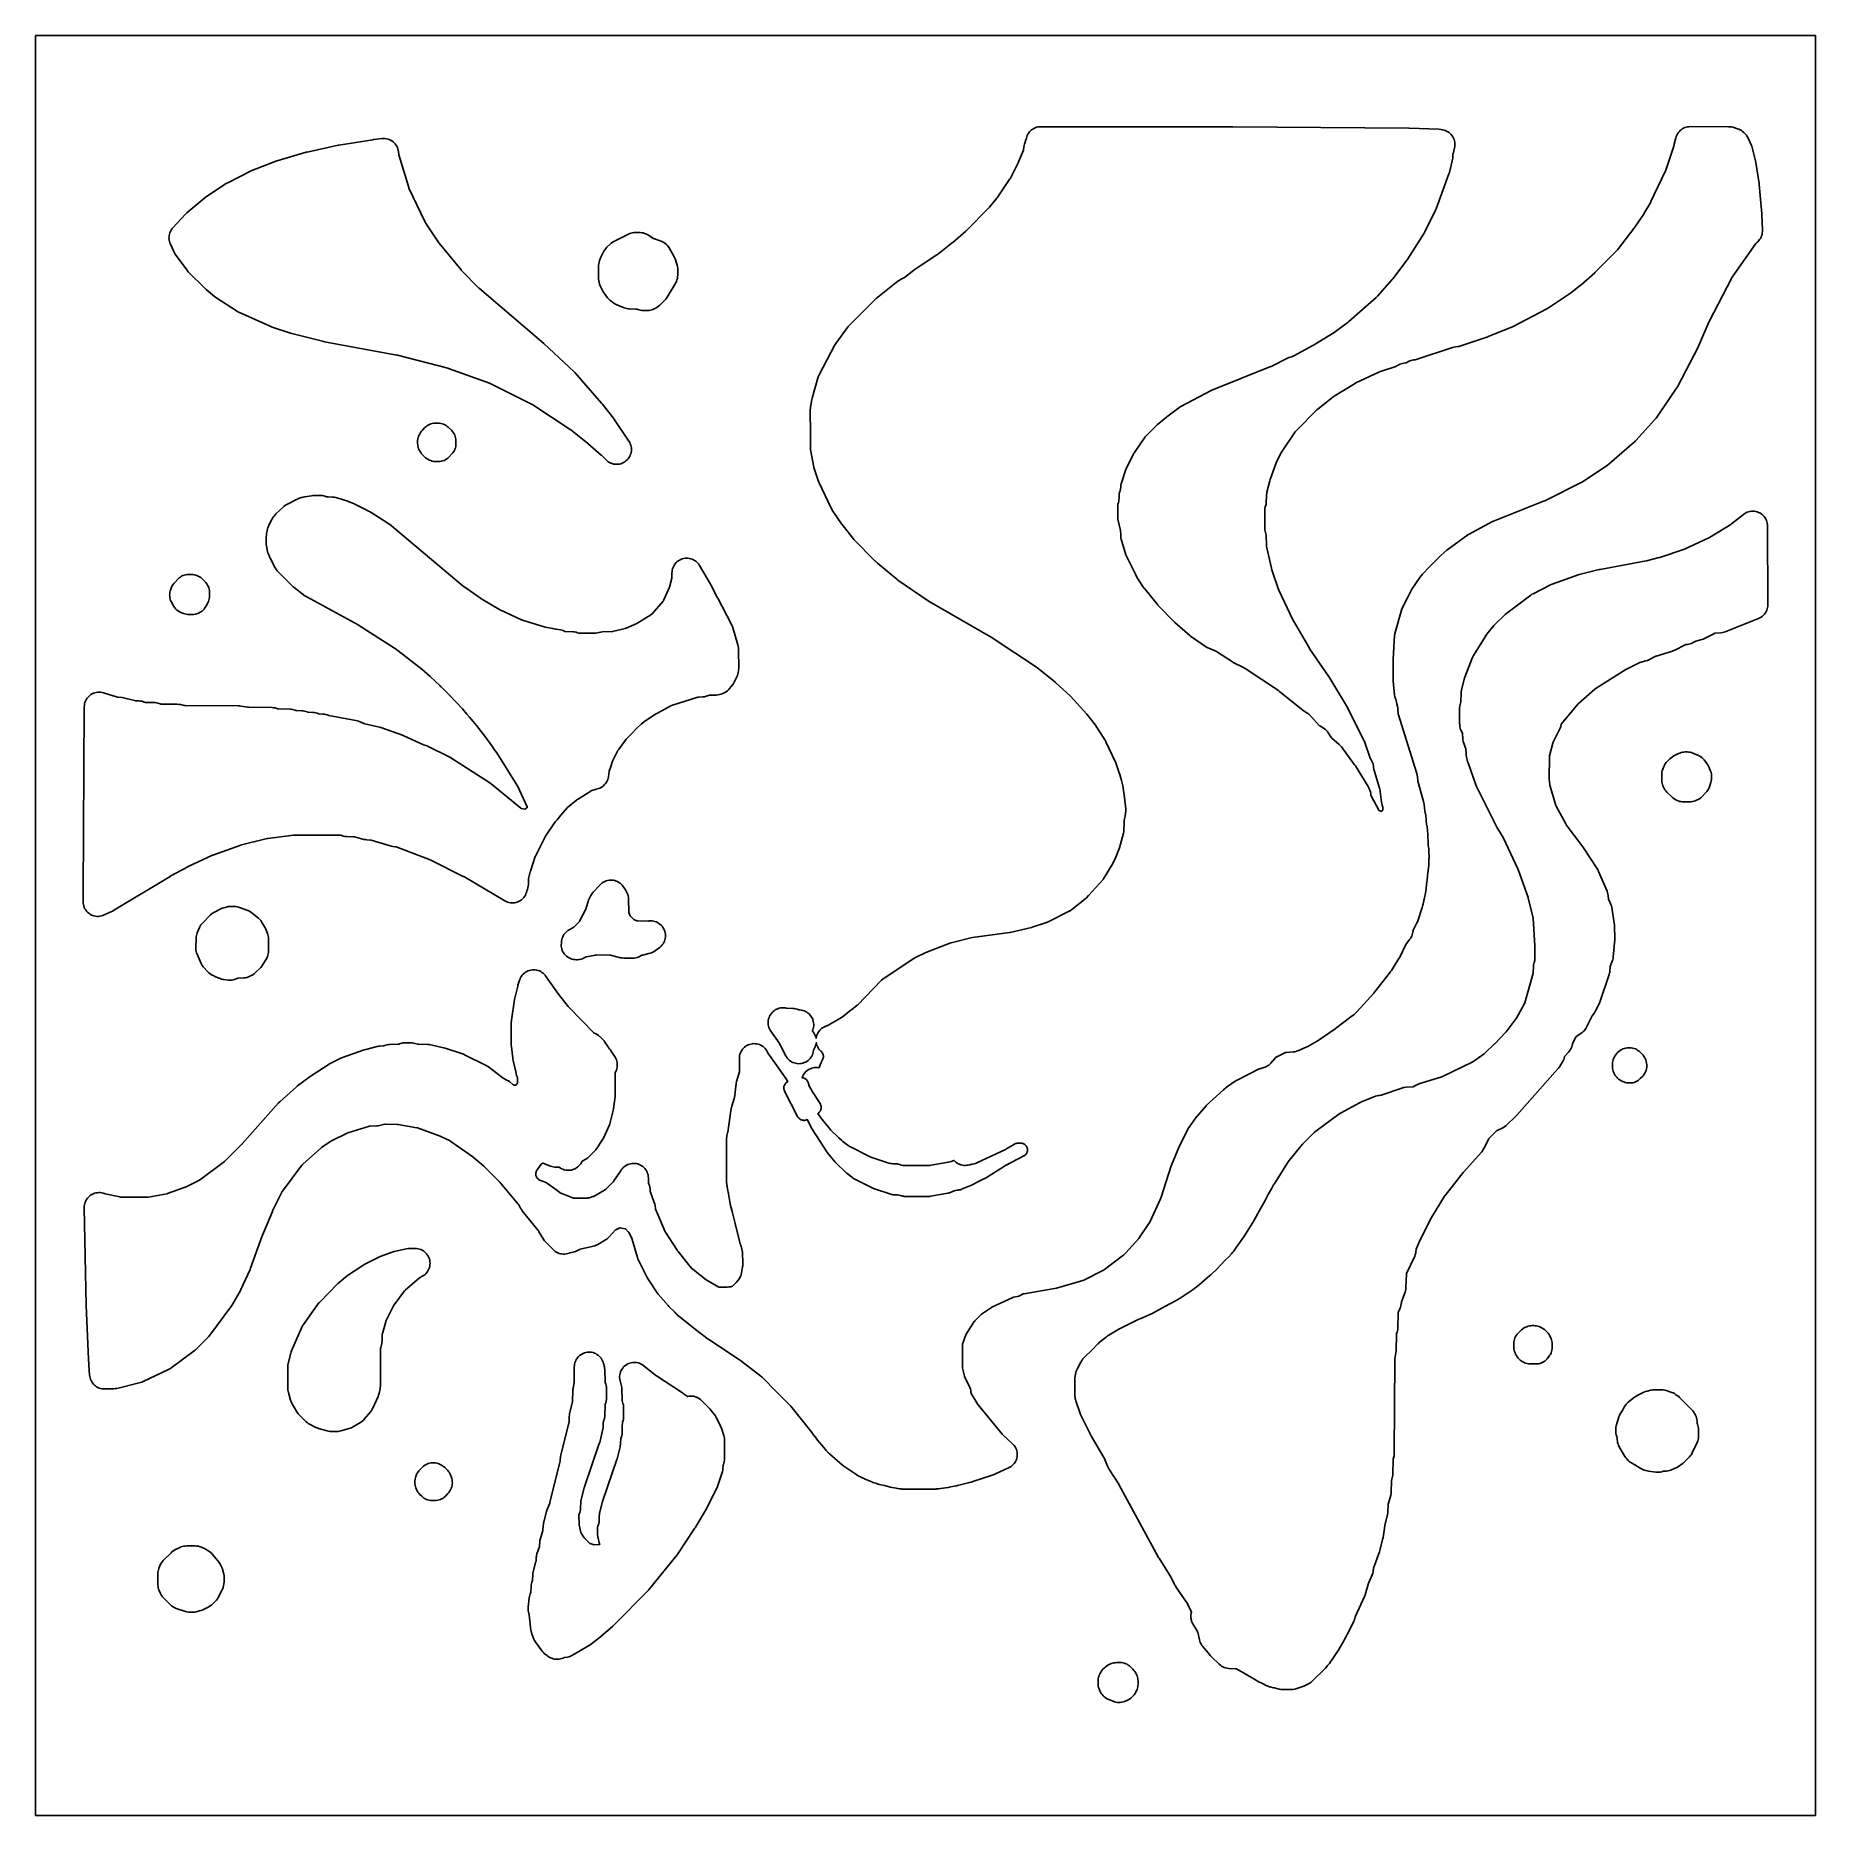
# Model space of a CAD drawing. Header units: millimetres. Extents: x 0 to 300, y 0 to 300.
import ezdxf

# ---------------------------------------------------------------- set-up
doc = ezdxf.new("R2010")
doc.units = ezdxf.units.MM
doc.layers.add('CUT', color=7, linetype='CONTINUOUS')

msp = doc.modelspace()

# ---------------------------------------------------------------- linework, layer by layer
at = {"layer": 'CUT'}
for points in [[(299.9386, 0), (0.0614, 0), (0.0029, 0.0029), (0, 0.0614), (0, 299.8947), (0.0029, 299.9532), (0.0614, 299.9561), (299.9386, 299.9561), (299.9971, 299.9532), (300, 299.8947), (300, 0.0614), (299.9971, 0.0029)], [(129.5329, 124.2443), (129.6388, 124.197), (129.7395, 124.1396), (129.8343, 124.0728), (129.9222, 123.9972), (130.0023, 123.9134), (130.074, 123.8223), (130.1366, 123.7247), (130.1895, 123.6215), (130.2321, 123.5137), (130.2642, 123.4023), (130.2813, 123.3101), (130.3129, 123.1767), (130.3537, 123.0574), (130.4179, 122.9161), (130.7573, 122.2561), (130.8522, 122.0923), (132.2228, 119.976), (132.281, 119.876), (132.3292, 119.7708), (132.3671, 119.6614), (132.3943, 119.5489), (132.4105, 119.4343), (132.4156, 119.3187), (132.4095, 119.2031), (132.3924, 119.0886), (132.3642, 118.9764), (132.3254, 118.8673), (132.2763, 118.7625), (132.2173, 118.6629), (132.149, 118.5695), (132.072, 118.4831), (131.987, 118.4045), (131.8949, 118.3345), (131.8673, 118.3174), (132.3887, 117.5125), (132.5585, 117.2807), (133.8725, 115.6877), (134.0562, 115.4881), (135.3926, 114.1857), (135.8149, 113.7741), (136.0472, 113.574), (136.9384, 112.8968), (137.1288, 112.7656), (137.3306, 112.6524), (140.4464, 111.0905), (140.7787, 110.9529), (143.8131, 109.9451), (144.0349, 109.8826), (144.2615, 109.8409), (144.491, 109.8201), (145.2966, 109.7846), (145.3157, 109.7833), (145.3548, 109.7778), (145.3932, 109.7685), (145.4114, 109.7627), (145.659, 109.677), (145.9256, 109.601), (146.199, 109.555), (146.4758, 109.5396), (150.504, 109.5385), (150.7181, 109.5476), (150.9307, 109.575), (153.8487, 110.0797), (154.0938, 110.1349), (154.3321, 110.2144), (154.7486, 110.377), (154.806, 110.3962), (154.849, 110.3539), (154.9288, 110.2671), (155.1115, 110.1038), (155.3092, 109.9591), (155.5202, 109.8346), (155.7423, 109.7312), (155.9735, 109.6501), (156.2115, 109.5921), (156.4541, 109.5576), (156.6988, 109.547), (156.9434, 109.5604), (157.1856, 109.5977), (157.4229, 109.6585), (157.4366, 109.6627), (157.5813, 109.6982), (157.6045, 109.7024), (157.6782, 109.7136), (157.891, 109.7395), (158.1538, 109.7857), (158.4102, 109.8598), (158.6573, 109.9607), (163.468, 112.2334), (163.6725, 112.3419), (164.9864, 113.1187), (165.0452, 113.1514), (165.0641, 113.1613), (165.1809, 113.2143), (165.2968, 113.2525), (165.4162, 113.2781), (165.5438, 113.2913), (165.5651, 113.2924), (165.6323, 113.2939), (166.0311, 113.2921), (166.0925, 113.2903), (166.112, 113.2893), (166.2286, 113.2773), (166.338, 113.255), (166.4446, 113.222), (166.5475, 113.1788), (166.5754, 113.1636), (166.6456, 113.1256), (166.738, 113.0631), (166.8239, 112.9918), (166.9023, 112.9124), (166.9725, 112.8257), (167.0339, 112.7325), (167.0859, 112.6337), (167.1278, 112.5303), (167.1594, 112.4232), (167.1804, 112.3136), (167.1905, 112.2025), (167.1896, 112.0909), (167.1777, 111.9799), (167.155, 111.8706), (167.1217, 111.7641), (167.0781, 111.6614), (167.0246, 111.5635), (166.9617, 111.4713), (166.8901, 111.3857), (166.8104, 111.3076), (166.7234, 111.2376), (166.6253, 111.1735), (166.6084, 111.1636), (166.5546, 111.1339), (163.5083, 109.5466), (163.3318, 109.4453), (160.1007, 107.4115), (160.0503, 107.3814), (160.0085, 107.3577), (159.9567, 107.33), (159.0341, 106.8639), (159.0181, 106.8558), (158.9973, 106.8453), (158.9431, 106.8179), (157.8808, 106.2813), (157.8429, 106.2629), (157.8116, 106.2484), (157.773, 106.2313), (156.0822, 105.5158), (156.0251, 105.4932), (156.0068, 105.4865), (155.8951, 105.4517), (155.7804, 105.428), (155.7612, 105.425), (155.7003, 105.417), (155.4933, 105.3951), (155.2736, 105.3619), (155.0578, 105.3093), (154.8474, 105.2378), (154.0455, 104.9246), (153.9864, 104.9032), (153.9675, 104.8969), (153.8466, 104.8632), (153.8272, 104.8588), (153.7656, 104.8466), (150.8333, 104.3395), (150.7803, 104.3315), (150.7635, 104.3293), (150.6567, 104.3202), (150.6397, 104.3194), (150.5862, 104.3183), (146.5209, 104.3194), (146.4516, 104.3214), (146.4296, 104.3226), (146.2983, 104.3373), (146.1694, 104.3664), (146.1483, 104.3724), (146.0822, 104.3933), (145.9762, 104.4299), (145.7451, 104.4976), (145.5086, 104.5428), (145.2688, 104.5649), (145.0389, 104.5751), (144.6713, 104.5913), (144.6138, 104.5951), (144.5956, 104.5968), (144.4867, 104.6117), (144.3797, 104.6366), (144.3621, 104.6416), (144.307, 104.6584), (141.2571, 105.6714), (141.1728, 105.7028), (141.1049, 105.7309), (141.0231, 105.7683), (137.9574, 107.3051), (137.9063, 107.3322), (137.8903, 107.3412), (137.7922, 107.4023), (137.7771, 107.4127), (137.7303, 107.4466), (136.7888, 108.162), (136.7292, 108.2103), (136.6818, 108.2511), (136.6253, 108.3029), (134.9097, 109.9749), (134.8624, 110.0235), (134.8248, 110.0643), (134.7803, 110.1154), (133.4929, 111.6761), (133.4488, 111.7328), (133.4141, 111.7802), (133.3734, 111.8393), (130.914, 115.6366), (130.8815, 115.6897), (130.8559, 115.7338), (130.8261, 115.7884), (130.0628, 117.2725), (130.0343, 117.257), (129.9277, 117.212), (129.8172, 117.1774), (129.704, 117.1537), (129.5889, 117.1409), (129.4732, 117.1393), (129.3579, 117.1489), (129.244, 117.1695), (129.1326, 117.201), (129.0248, 117.2431), (128.9215, 117.2953), (128.8238, 117.3573), (128.7324, 117.4284), (128.6484, 117.508), (128.5724, 117.5953), (128.5052, 117.6895), (128.4473, 117.7897), (126.2576, 122.0472), (126.2096, 122.1527), (126.172, 122.2624), (126.1452, 122.3752), (126.1294, 122.4901), (126.1247, 122.606), (126.1313, 122.7218), (126.149, 122.8364), (126.1777, 122.9487), (126.2171, 123.0578), (126.2669, 123.1625), (126.3265, 123.262), (126.3954, 123.3552), (126.473, 123.4414), (126.5586, 123.5197), (126.6513, 123.5893), (126.7504, 123.6496), (126.7763, 123.6622), (126.6861, 123.8376), (126.4946, 124.1509), (123.6239, 128.1548), (123.5912, 128.2027), (123.5811, 128.2182), (123.5253, 128.3137), (123.4808, 128.4092), (123.4805, 128.4098), (123.3883, 128.633), (123.275, 128.8462), (123.1416, 129.0476), (122.9895, 129.2351), (122.8199, 129.407), (122.6346, 129.5618), (122.4352, 129.698), (122.2236, 129.8143), (122.0017, 129.9097), (121.7717, 129.9832), (121.5356, 130.0342), (121.2958, 130.0621), (121.0543, 130.0668), (120.8135, 130.0482), (120.5757, 130.0064), (120.343, 129.9419), (120.1176, 129.8552), (119.9016, 129.7472), (119.6971, 129.6189), (119.5058, 129.4714), (119.3298, 129.3061), (119.1704, 129.1247), (119.0294, 128.9287), (118.9078, 128.72), (118.807, 128.5005), (118.7279, 128.2724), (118.6711, 128.0377), (118.6372, 127.7986), (118.6266, 127.5573), (118.6356, 125.4298), (118.6353, 125.4129), (118.6321, 125.3765), (118.6257, 125.3404), (118.6218, 125.3245), (118.1699, 123.6638), (118.1032, 123.3306), (117.7919, 120.9416), (117.7893, 120.925), (117.7737, 120.8544), (117.7689, 120.8384), (117.3522, 119.5266), (117.298, 119.328), (117.2604, 119.1257), (116.688, 115.1466), (116.6871, 115.1414), (116.676, 115.0924), (116.6679, 115.0674), (116.6496, 115.0204), (116.576, 114.8022), (116.5227, 114.5781), (116.4903, 114.3501), (116.479, 114.12), (116.4586, 107.0959), (116.4828, 106.7415), (116.6878, 105.2793), (116.7293, 105.057), (116.7908, 104.8393), (116.8182, 104.7675), (117.0015, 103.3833), (117.0543, 103.1062), (117.08, 103.0032), (117.3909, 101.7572), (117.7269, 100.4106), (117.7823, 100.1885), (117.8931, 99.7445), (118.6381, 96.7587), (118.6397, 96.7522), (118.7287, 96.4686), (118.7683, 96.3646), (118.8268, 96.1568), (118.9101, 95.9082), (119.1669, 94.9115), (119.1708, 94.7592), (119.1898, 93.1955), (119.1861, 92.6482), (119.1801, 92.4367), (118.9232, 91.1278), (118.8679, 90.9023), (118.8676, 90.9014), (118.861, 90.8869), (118.8195, 90.8021), (118.4988, 90.2471), (118.492, 90.2352), (118.4918, 90.2349), (118.0919, 89.7967), (117.4683, 89.2005), (117.4606, 89.196), (117.1782, 89.0738), (116.8263, 89.0555), (116.5502, 89.0412), (116.2465, 89.0255), (116.0102, 89.0132), (115.2043, 89.0279), (115.1832, 89.0382), (113.0044, 90.2557), (111.3864, 91.5492), (110.5231, 92.3084), (108.2913, 95.0237), (108.154, 95.1972), (108.1512, 95.2008), (108.125, 95.2393), (106.1601, 98.3102), (106.1367, 98.3539), (106.1292, 98.3701), (104.7504, 101.5741), (104.6702, 101.7612), (104.6671, 101.7675), (104.4982, 102.1601), (104.4915, 102.1766), (104.4797, 102.2133), (104.4715, 102.2509), (104.4689, 102.2686), (104.4153, 102.7099), (104.3639, 102.9943), (104.28, 103.2708), (103.6304, 105.0383), (103.6245, 105.0554), (103.6147, 105.0931), (103.6085, 105.1316), (103.6069, 105.1496), (103.5776, 105.6145), (103.5455, 105.8859), (103.4839, 106.1522), (103.3937, 106.4102), (103.3366, 106.5486), (103.3306, 106.5643), (103.3198, 106.599), (103.3154, 106.6346), (103.3145, 106.6516), (103.2886, 107.4638), (103.2693, 107.704), (103.227, 107.9412), (103.162, 108.1732), (103.075, 108.3979), (102.9668, 108.6132), (102.8384, 108.8171), (102.6909, 109.0077), (102.5257, 109.1831), (102.3445, 109.3419), (102.1488, 109.4825), (101.9404, 109.6035), (101.7214, 109.704), (101.4937, 109.7829), (101.2595, 109.8395), (101.021, 109.8733), (100.7802, 109.884), (100.5396, 109.8715), (100.3013, 109.8358), (100.0675, 109.7774), (99.8405, 109.6968), (99.6222, 109.5946), (99.4148, 109.4719), (99.2202, 109.3299), (99.0402, 109.1697), (98.8764, 108.993), (98.7304, 108.8013), (98.6035, 108.5964), (98.5286, 108.4614), (98.5195, 108.4465), (98.4897, 108.4003), (97.4908, 106.9223), (97.4561, 106.8735), (97.4447, 106.8583), (97.3684, 106.7659), (97.3556, 106.7518), (97.3142, 106.7085), (96.1882, 105.5844), (96.1492, 105.5471), (96.1366, 105.5355), (96.0578, 105.4694), (95.9737, 105.4103), (95.9593, 105.4011), (95.9132, 105.3731), (94.2546, 104.4108), (94.1909, 104.3763), (94.1705, 104.366), (94.0378, 104.3083), (94.0163, 104.3004), (93.9476, 104.2775), (93.3533, 104.0976), (93.2948, 104.0814), (93.2761, 104.0767), (93.1624, 104.0541), (93.0471, 104.0426), (93.0279, 104.0416), (92.9671, 104.04), (90.8722, 104.0355), (90.8125, 104.0368), (90.7936, 104.0377), (90.6804, 104.0483), (90.574, 104.0686), (90.4648, 104.1005), (90.4469, 104.1067), (90.391, 104.1275), (88.6815, 104.8098), (88.6338, 104.83), (88.6188, 104.8367), (88.5304, 104.8808), (88.4459, 104.932), (88.4323, 104.9411), (88.3897, 104.9707), (87.6992, 105.4725), (86.3087, 106.483), (86.0952, 106.622), (85.8688, 106.7386), (85.6317, 106.8316), (85.117, 107.0036), (85.0593, 107.0245), (85.0412, 107.0315), (84.9344, 107.0793), (84.8378, 107.1345), (84.747, 107.1989), (84.6629, 107.272), (84.5864, 107.3528), (84.5182, 107.4408), (84.459, 107.5351), (84.4093, 107.6347), (84.3696, 107.7387), (84.3403, 107.8461), (84.3216, 107.9559), (84.3138, 108.0669), (84.3169, 108.1782), (84.3309, 108.2886), (84.3556, 108.3972), (84.3909, 108.5028), (84.4363, 108.6044), (84.4943, 108.706), (84.5048, 108.7223), (84.539, 108.7732), (85.2172, 109.7296), (85.2547, 109.7798), (85.2669, 109.7953), (85.3491, 109.8896), (85.3629, 109.9039), (85.3993, 109.9398), (85.4322, 109.9653), (85.4883, 109.946), (86.8103, 109.4184), (87.0358, 109.3406), (87.2678, 109.2847), (87.504, 109.2511), (87.7423, 109.2403), (88.2065, 109.2413), (88.2695, 109.2382), (88.2791, 109.2321), (88.4555, 109.1076), (88.6659, 108.9877), (88.8868, 108.8887), (89.1164, 108.8116), (89.3523, 108.757), (89.5923, 108.7256), (89.8343, 108.7175), (90.076, 108.7328), (90.315, 108.7714), (90.5492, 108.833), (90.7763, 108.917), (90.9942, 109.0225), (91.2009, 109.1486), (91.3944, 109.2941), (91.573, 109.4577), (91.7348, 109.6377), (91.8785, 109.8326), (92.0027, 110.0405), (92.0597, 110.1611), (92.0842, 110.2066), (92.136, 110.2402), (92.7248, 110.5818), (92.9065, 110.6979), (93.0775, 110.8293), (93.2365, 110.975), (93.3777, 111.1159), (94.26, 111.9967), (94.4213, 112.174), (94.565, 112.366), (95.5196, 113.7785), (95.6347, 113.966), (95.7328, 114.1629), (96.7117, 116.365), (96.791, 116.5665), (96.8526, 116.7741), (97.3619, 118.8116), (97.4149, 119.0893), (97.6867, 121.139), (97.7084, 121.4746), (97.6983, 125.0741), (97.6981, 125.1159), (97.7011, 125.1778), (97.7099, 125.1961), (97.8111, 125.3823), (97.909, 125.6162), (97.9827, 125.8589), (98.0314, 126.1078), (98.0547, 126.3603), (98.0522, 126.6139), (98.0241, 126.866), (97.9706, 127.1139), (97.8922, 127.3551), (97.7898, 127.5871), (97.6644, 127.8076), (97.0363, 128.7922), (96.8873, 129.0013), (96.7175, 129.1941), (96.6432, 129.2702), (96.6052, 129.3129), (96.5552, 129.4161), (96.5526, 129.4149), (96.4896, 129.5436), (96.3564, 129.7578), (95.9535, 130.3381), (95.8137, 130.5209), (95.6577, 130.69), (95.2599, 131.0835), (95.0883, 131.2531), (95.0836, 131.2578), (95.0773, 131.264), (94.888, 131.4331), (94.6825, 131.5821), (94.463, 131.7095), (94.2318, 131.814), (94.1206, 131.8576), (94.0808, 131.8947), (89.9373, 136.1387), (89.9347, 136.1417), (89.7711, 136.3363), (88.1225, 138.3846), (86.0716, 141.3304), (86.0577, 141.3485), (86.0283, 141.3924), (85.883, 141.5885), (85.7193, 141.7694), (85.5387, 141.9335), (85.343, 142.0792), (85.1341, 142.2051), (84.9138, 142.3101), (84.6844, 142.3931), (84.4479, 142.4534), (84.2067, 142.4903), (83.9631, 142.5035), (83.7193, 142.4929), (83.4778, 142.4586), (83.2407, 142.4009), (83.0104, 142.3204), (82.789, 142.2178), (82.5787, 142.0941), (82.3814, 141.9505), (82.1991, 141.7883), (82.0334, 141.6092), (81.886, 141.4147), (81.7583, 141.2069), (81.6514, 140.9875), (81.5665, 140.7588), (81.3037, 139.9298), (81.2609, 139.7782), (80.7573, 137.7541), (80.7078, 137.4995), (80.2193, 134.0356), (80.2067, 133.8735), (80.1857, 133.7214), (80.1837, 133.7092), (80.1835, 133.7059), (80.1835, 133.7052), (80.1824, 133.6826), (80.17, 133.4275), (80.1729, 133.0686), (80.1726, 132.3074), (80.1466, 130.6716), (80.1576, 130.3944), (80.172, 130.2442), (80.1719, 130.1034), (80.1877, 129.8222), (80.235, 129.5445), (80.2406, 129.5253), (80.4231, 127.6125), (80.4479, 127.4264), (80.4867, 127.2427), (80.9703, 125.3115), (80.9708, 125.3039), (81.0044, 125.0249), (81.01, 125.0012), (81.0113, 124.9912), (81.069, 124.7521), (81.0692, 124.7513), (81.0766, 124.7206), (81.1715, 124.459), (81.2013, 124.3894), (81.2317, 124.268), (81.2356, 124.2508), (81.2413, 124.2133), (81.2435, 124.1754), (81.2433, 124.1578), (81.2189, 123.4802), (81.2177, 123.4608), (81.2118, 123.4195), (81.1936, 123.3821), (81.1838, 123.3653), (81.0221, 123.1054), (81.0118, 123.0897), (80.9875, 123.0584), (80.9478, 123.0587), (80.9291, 123.0604), (80.6095, 123.0964), (80.5916, 123.0989), (80.5539, 123.1069), (80.5219, 123.1286), (80.5077, 123.1398), (79.9374, 123.6134), (79.6964, 123.7902), (79.436, 123.9371), (78.9207, 124.1883), (78.9041, 124.197), (78.8353, 124.2394), (78.8201, 124.2505), (76.3304, 126.1542), (76.1344, 126.2898), (75.9264, 126.4061), (72.4264, 128.1494), (72.1043, 128.2827), (69.0117, 129.3163), (68.7558, 129.387), (66.603, 129.8601), (66.3678, 129.9001), (66.1299, 129.9176), (64.5189, 129.9585), (64.5138, 129.9588), (64.4645, 129.9639), (64.4393, 129.9688), (64.417, 129.9745), (63.9273, 130.1128), (63.6991, 130.1659), (63.4669, 130.1974), (63.2327, 130.2069), (62.1977, 130.2007), (61.9781, 130.1897), (61.7602, 130.1594), (61.5459, 130.1101), (61.3367, 130.0422), (61.199, 129.9907), (61.1793, 129.9839), (61.1358, 129.973), (61.0914, 129.9669), (61.0706, 129.9658), (59.6941, 129.9319), (59.4716, 129.9165), (59.2514, 129.8813), (59.0352, 129.8266), (58.8247, 129.7528), (58.7211, 129.7112), (58.7018, 129.7041), (58.6592, 129.6922), (58.6156, 129.6851), (58.5952, 129.6834), (58.0285, 129.6533), (57.79, 129.6291), (57.5549, 129.5822), (55.6419, 129.1039), (55.4058, 129.0323), (51.7515, 127.7244), (51.4728, 127.6051), (49.5666, 126.6487), (49.3416, 126.5208), (46.444, 124.6692), (46.2775, 124.553), (44.1518, 122.9374), (44.0021, 122.8143), (41.1642, 120.2877), (40.9578, 120.0811), (34.8162, 113.1694), (34.7911, 113.1421), (34.7652, 113.1155), (31.9603, 110.3292), (31.8982, 110.2717), (31.8321, 110.2188), (27.6083, 107.0744), (27.6039, 107.0712), (27.5341, 107.0276), (27.5176, 107.0187), (25.3547, 105.9223), (25.2878, 105.891), (25.2191, 105.8638), (22.2319, 104.7899), (22.227, 104.7883), (22.1508, 104.7674), (22.1332, 104.7637), (19.0267, 104.1942), (19.0092, 104.1914), (18.9329, 104.1848), (18.9152, 104.1845), (14.2984, 104.2175), (14.2792, 104.2181), (14.1965, 104.2272), (14.1776, 104.2308), (11.706, 104.7626), (11.7009, 104.7638), (11.6247, 104.7866), (11.579, 104.8034), (11.5786, 104.8023), (11.3816, 104.8693), (11.1421, 104.9252), (10.8983, 104.9573), (10.6524, 104.9652), (10.407, 104.949), (10.1643, 104.9087), (9.9268, 104.8448), (9.6967, 104.7579), (9.4763, 104.6488), (9.2677, 104.5185), (9.0728, 104.3684), (8.8937, 104.1998), (8.732, 104.0145), (8.5893, 103.8141), (8.467, 103.6007), (8.3662, 103.3763), (8.288, 103.1432), (8.233, 102.9034), (8.2019, 102.6594), (8.195, 102.4135), (8.537, 85.9884), (8.5388, 85.9326), (8.9298, 76.877), (8.9328, 76.8226), (9.1031, 74.203), (9.13, 73.9656), (9.1794, 73.7319), (9.2509, 73.5039), (9.3438, 73.2839), (9.4573, 73.0737), (9.5903, 72.8753), (9.7417, 72.6905), (9.91, 72.521), (10.0937, 72.3683), (10.2911, 72.2338), (10.5005, 72.1189), (10.7199, 72.0244), (10.9473, 71.9513), (11.1807, 71.9002), (11.4179, 71.8716), (11.6567, 71.8659), (13.163, 71.9013), (13.4368, 71.9229), (13.7066, 71.9743), (17.686, 72.9623), (17.921, 73.033), (18.1478, 73.1265), (22.3985, 75.1261), (22.6164, 75.2421), (22.8219, 75.3791), (26.7242, 78.2682), (26.8709, 78.3856), (27.0084, 78.5138), (29.1289, 80.6441), (29.3653, 80.9189), (33.0868, 85.9386), (33.2596, 86.2055), (34.5227, 88.46), (34.6138, 88.6393), (36.1578, 92.0039), (36.2408, 92.2078), (37.966, 97.0523), (37.9757, 97.0785), (37.986, 97.1046), (39.911, 101.8002), (39.9295, 101.843), (39.9497, 101.885), (41.5867, 105.1299), (41.5893, 105.1347), (41.6329, 105.2059), (41.6438, 105.2214), (44.9025, 109.5944), (44.914, 109.609), (44.9681, 109.6684), (44.9817, 109.6812), (48.0545, 112.4453), (48.119, 112.4993), (48.1871, 112.5486), (49.7717, 113.6126), (49.8361, 113.6529), (49.9029, 113.689), (52.5199, 114.9982), (52.5247, 115.0005), (52.5989, 115.0306), (52.6162, 115.0363), (56.2806, 116.161), (56.2858, 116.1625), (56.3367, 116.1736), (56.3635, 116.1769), (56.3876, 116.1784), (57.5058, 116.2176), (57.7239, 116.2349), (57.9397, 116.2711), (58.8686, 116.4693), (58.8889, 116.4731), (58.9774, 116.482), (58.9981, 116.4824), (61.0276, 116.4636), (61.0329, 116.4635), (61.1136, 116.4563), (61.1318, 116.4535), (64.2453, 115.8962), (64.2504, 115.8951), (64.3281, 115.8748), (64.3454, 115.8691), (68.1979, 114.491), (68.2661, 114.4642), (68.3324, 114.4334), (69.8674, 113.6606), (69.9425, 113.6194), (70.0145, 113.5728), (73.6747, 111.0129), (73.7185, 110.9807), (73.7608, 110.9466), (75.5533, 109.4321), (75.594, 109.396), (75.6332, 109.3581), (78.1759, 106.7768), (78.206, 106.7451), (78.2349, 106.7123), (81.3602, 103.0357), (81.3734, 103.0192), (81.4244, 102.9433), (81.4347, 102.9248), (81.7525, 102.3131), (81.8787, 102.0973), (82.0258, 101.8952), (84.7085, 98.5719), (84.7578, 98.5064), (84.802, 98.4384), (84.8049, 98.4308), (84.9033, 98.212), (85.0222, 98.0036), (85.6421, 97.0289), (85.801, 96.8069), (85.9412, 96.6503), (85.9971, 96.5864), (87.216, 95.3482), (87.3951, 95.1832), (87.5894, 95.0364), (87.797, 94.9092), (88.016, 94.8028), (88.2444, 94.7182), (88.4798, 94.6562), (88.7202, 94.6174), (88.9633, 94.6022), (89.2066, 94.6107), (89.448, 94.6429), (89.6851, 94.6984), (89.9157, 94.7766), (90.0073, 94.8128), (90.0184, 94.8169), (90.0619, 94.8297), (90.0919, 94.8356), (90.1142, 94.8386), (90.3306, 94.8615), (90.5592, 94.8965), (90.7836, 94.9525), (91.0019, 95.0289), (91.2121, 95.1252), (91.6547, 95.3532), (91.6754, 95.3631), (91.7682, 95.3974), (91.7904, 95.4033), (94.0244, 95.9301), (94.2605, 95.9981), (94.4887, 96.0891), (94.4964, 96.093), (94.5353, 96.1086), (94.7532, 96.2222), (96.0599, 96.9869), (96.2794, 97.1314), (96.4826, 97.2982), (96.6671, 97.4853), (96.6697, 97.4882), (97.6904, 98.6386), (97.7044, 98.6536), (97.7371, 98.6832), (97.7742, 98.7042), (97.7833, 98.7082), (98.4798, 98.998), (98.4959, 99.0043), (98.5115, 99.0091), (98.5377, 99.0087), (98.5573, 99.0068), (98.7528, 98.9828), (99.3613, 98.8826), (99.3784, 98.8794), (99.4034, 98.8728), (99.4117, 98.8645), (99.9516, 98.3003), (99.964, 98.2867), (99.9764, 98.2709), (100.5592, 97.1307), (100.563, 97.1228), (100.5762, 97.0891), (100.5816, 97.0718), (101.4431, 94.0383), (101.5173, 93.8169), (101.5326, 93.7824), (101.5367, 93.7702), (101.6319, 93.5556), (103.0912, 90.6438), (103.2527, 90.3673), (103.2534, 90.3663), (104.7899, 88.085), (104.79, 88.0849), (104.958, 87.8632), (106.5991, 85.931), (106.7542, 85.7644), (106.7544, 85.7642), (106.7559, 85.7625), (107.7437, 84.794), (107.817, 84.7133), (107.961, 84.5673), (108.0747, 84.4695), (108.2212, 84.3258), (108.4035, 84.1638), (108.4035, 84.1637), (111.158, 81.9455), (111.2227, 81.8952), (113.3657, 80.2822), (113.4955, 80.1909), (118.6555, 76.7976), (118.8402, 76.6651), (122.2367, 74.0118), (122.3748, 73.904), (122.3782, 73.9013), (122.5114, 73.7878), (122.5234, 73.7766), (124.8898, 71.4099), (127.302, 68.9848), (130.6847, 64.7637), (130.8776, 64.4644), (131.036, 64.2457), (131.3988, 63.7978), (131.6759, 63.4055), (131.8122, 63.2295), (132.8372, 62.022), (133.2413, 61.5232), (133.3784, 61.3676), (133.4565, 61.2926), (133.5001, 61.2411), (133.63, 61.0996), (133.7703, 60.9684), (133.7916, 60.95), (133.7988, 60.9432), (136.0003, 59.0356), (136.0009, 59.0351), (136.2392, 58.8525), (138.4154, 57.3833), (138.4476, 57.3638), (138.4716, 57.3477), (138.6585, 57.2332), (138.8547, 57.1356), (139.0183, 57.063), (139.1541, 56.9843), (139.3734, 56.8842), (139.8538, 56.6921), (140.9624, 56.2), (141.139, 56.1295), (141.3205, 56.0727), (141.5803, 56.002), (141.791, 55.9178), (141.9835, 55.8498), (142.1172, 55.8145), (142.1918, 55.7943), (142.1936, 55.7939), (143.0736, 55.5957), (144.0924, 55.3186), (144.3539, 55.2622), (145.0448, 55.1518), (145.3317, 55.0872), (145.3317, 55.0871), (145.6014, 55.0417), (145.6871, 55.0368), (145.7443, 55.0274), (145.9068, 55.0185), (145.9898, 55.0086), (146.1881, 55.0008), (151.7388, 55.0025), (151.8436, 55.0098), (151.8527, 55.0098), (152.0639, 55.0187), (152.2736, 55.0453), (152.5464, 55.0918), (153.7949, 55.268), (154.0052, 55.3069), (154.5654, 55.4356), (155.2015, 55.5439), (155.3862, 55.5826), (157.4308, 56.092), (157.6166, 56.146), (157.6384, 56.1532), (157.6896, 56.1703), (157.7047, 56.1743), (157.7049, 56.1744), (158.1226, 56.3136), (159.5571, 56.7919), (161.5796, 57.4661), (161.8247, 57.5625), (164.0001, 58.5528), (164.2209, 58.6669), (164.4292, 58.8023), (164.6231, 58.9577), (164.8005, 59.1316), (164.9599, 59.3222), (165.0995, 59.5278), (165.218, 59.7461), (165.3143, 59.9752), (165.3874, 60.2127), (165.4365, 60.4562), (165.4612, 60.7035), (165.4613, 60.9519), (165.4366, 61.1992), (165.3876, 61.4428), (165.3146, 61.6803), (165.2184, 61.9094), (165.1, 62.1278), (164.9604, 62.3334), (164.8011, 62.5241), (164.6237, 62.698), (164.6162, 62.7047), (163.0304, 64.1119), (163.0268, 64.1153), (162.9746, 64.169), (162.9634, 64.1819), (158.8525, 69.1667), (158.8494, 69.1707), (158.8048, 69.2339), (158.7956, 69.2489), (157.7054, 71.1128), (157.6965, 71.1289), (157.68, 71.1647), (157.6708, 71.2031), (157.6679, 71.2212), (157.6177, 71.5846), (157.5636, 71.8606), (157.4789, 72.1287), (157.3646, 72.3857), (156.5812, 73.9093), (156.5789, 73.9141), (156.5593, 73.9613), (156.5514, 73.9866), (156.5457, 74.0097), (156.2428, 75.3842), (156.2388, 75.4048), (156.2293, 75.4949), (156.2289, 75.5158), (156.254, 79.4793), (156.2545, 79.4963), (156.258, 79.5327), (156.2679, 79.5674), (156.2737, 79.5835), (156.8141, 80.9861), (156.8211, 81.0029), (156.8563, 81.0733), (156.8657, 81.0889), (158.2244, 83.2488), (158.2357, 83.2658), (158.2905, 83.3349), (158.3045, 83.3498), (159.3624, 84.4215), (159.3758, 84.4344), (159.4374, 84.4855), (159.4525, 84.4963), (161.119, 85.6231), (161.1233, 85.6259), (161.1906, 85.6643), (161.2064, 85.6721), (164.7176, 87.299), (164.7351, 87.3065), (164.7739, 87.3199), (164.8139, 87.3293), (164.8328, 87.3323), (165.1685, 87.3758), (165.4472, 87.4281), (165.7182, 87.5117), (165.9781, 87.6254), (166.4905, 87.8852), (166.5077, 87.8934), (166.546, 87.9082), (166.5857, 87.919), (166.6044, 87.9226), (171.7655, 88.7786), (172.0633, 88.8469), (176.4963, 90.1535), (176.7074, 90.2262), (176.9113, 90.3174), (179.8023, 91.769), (179.8053, 91.7705), (180.0037, 91.8817), (180.1911, 92.0104), (183.2103, 94.293), (183.3921, 94.4445), (183.4115, 94.464), (183.534, 94.5669), (183.703, 94.7391), (185.9371, 97.2472), (186.143, 97.5122), (186.1475, 97.5188), (187.6557, 99.7552), (187.7589, 99.922), (187.8487, 100.0963), (189.6316, 103.919), (189.7472, 104.2145), (191.4363, 109.4984), (191.4521, 109.5448), (191.4699, 109.5904), (192.8108, 112.8377), (192.8289, 112.8793), (192.8486, 112.9203), (194.2198, 115.6343), (194.2568, 115.7019), (194.2981, 115.7671), (195.3769, 117.353), (195.4143, 117.4049), (195.4544, 117.4548), (197.2808, 119.6025), (197.3202, 119.6406), (200.2173, 122.2572), (200.6472, 122.6432), (200.6775, 122.6687), (200.7369, 122.7124), (202.3688, 123.8339), (202.4379, 123.878), (202.5099, 123.9172), (206.2684, 125.8003), (206.2839, 125.8076), (206.3529, 125.8346), (206.3693, 125.8398), (207.0029, 126.0234), (207.2311, 126.1017), (207.4507, 126.2016), (207.6597, 126.3223), (207.8561, 126.4625), (208.038, 126.6209), (208.2038, 126.7962), (208.9261, 127.6376), (208.9382, 127.651), (208.9663, 127.678), (208.999, 127.699), (209.0149, 127.7077), (210.6617, 128.5542), (210.6786, 128.5624), (210.7162, 128.5772), (210.756, 128.5842), (210.7747, 128.586), (211.9733, 128.6741), (212.2447, 128.7091), (212.5106, 128.7735), (212.7678, 128.8665), (214.1901, 129.4709), (214.1907, 129.4712), (214.4591, 129.6048), (216.1863, 130.5979), (216.374, 130.7172), (219.0493, 132.5901), (219.117, 132.6393), (221.6722, 134.5588), (222.2412, 134.9711), (222.4424, 135.1335), (222.5006, 135.1913), (222.5542, 135.2358), (222.7238, 135.4065), (225.587, 138.5805), (225.7076, 138.7247), (225.7091, 138.7266), (225.7095, 138.7271), (228.3833, 142.1793), (228.3957, 142.197), (228.4014, 142.2044), (228.5397, 142.402), (229.8046, 144.4094), (229.9324, 144.638), (229.9328, 144.6388), (231.0394, 146.8868), (231.0495, 146.9058), (231.0997, 146.9838), (231.1128, 147.0008), (231.6012, 147.5971), (231.7406, 147.7844), (231.8619, 147.9839), (231.964, 148.1939), (232.0461, 148.4125), (232.1074, 148.6378), (232.1475, 148.8678), (232.1832, 149.1505), (232.184, 149.156), (232.193, 149.1982), (232.1978, 149.208), (232.828, 150.4337), (232.909, 150.6074), (232.9765, 150.7868), (233.7093, 152.9867), (233.779, 153.2391), (233.9189, 153.8743), (233.9731, 154.051), (234.0242, 154.2453), (234.0596, 154.4432), (234.0854, 154.6307), (234.2589, 155.4185), (234.26, 155.4249), (234.2766, 155.4998), (234.3232, 155.7896), (234.4812, 157.3542), (234.4908, 157.3816), (234.546, 157.5974), (234.5818, 157.8173), (234.5978, 158.0396), (234.6085, 158.4298), (234.8462, 160.1565), (234.867, 160.3843), (234.8669, 160.5031), (234.8679, 160.5207), (234.8679, 161.1853), (234.8848, 161.3525), (234.8973, 161.58), (234.8891, 161.8076), (234.8679, 162.0663), (234.8679, 162.6622), (234.8538, 162.9271), (234.8118, 163.189), (234.7541, 163.4568), (234.7107, 163.9863), (234.6078, 166.2094), (234.5843, 166.455), (234.5366, 166.6971), (234.5165, 166.7637), (234.4872, 166.8819), (234.4694, 166.9332), (234.3414, 168.4966), (234.3055, 168.7607), (234.2417, 169.0195), (234.1628, 169.2369), (234.0537, 170.3555), (234.0233, 170.57), (233.9745, 170.781), (233.9568, 170.8449), (233.9496, 170.8781), (233.0006, 174.2924), (232.996, 174.3108), (232.9821, 174.3913), (232.9803, 174.4102), (232.9372, 175.0283), (232.9372, 175.0285), (232.8998, 175.3187), (232.8288, 175.6025), (229.6816, 185.64), (229.6802, 185.645), (229.6724, 185.6785), (229.6647, 185.7202), (229.6555, 185.7827), (229.6167, 186.3965), (229.589, 186.642), (229.5372, 186.8835), (229.4382, 187.2548), (229.3782, 187.6607), (229.3296, 187.905), (229.257, 188.1432), (229.161, 188.373), (229.1357, 188.426), (229.1272, 188.4451), (229.1124, 188.4877), (229.1025, 188.5317), (229.0996, 188.5524), (229.0702, 188.8178), (228.8294, 191.2246), (228.8078, 194.5359), (228.8078, 194.7959), (229.0754, 198.8963), (229.0836, 198.9773), (229.0912, 199.0518), (229.0923, 199.0624), (229.1046, 199.1834), (229.1524, 199.3784), (230.2152, 203.11), (230.2289, 203.1508), (230.2544, 203.2187), (230.2604, 203.2314), (231.3474, 205.4076), (231.9646, 206.6383), (233.3319, 208.6313), (233.7661, 209.2163), (234.9264, 210.4052), (236.9231, 212.4138), (237.8735, 213.2299), (241.4101, 215.7936), (241.4774, 215.8389), (241.5476, 215.8796), (245.5977, 218.0453), (245.6564, 218.0747), (245.7166, 218.1008), (254.1835, 221.4914), (254.3732, 221.5767), (260.7287, 224.7581), (261.0019, 224.9172), (264.9652, 227.5745), (265.2096, 227.7611), (269.5032, 231.4792), (269.7173, 231.6882), (269.7174, 231.6884), (269.7181, 231.6891), (272.94, 235.2363), (273.1489, 235.5), (276.6059, 240.524), (276.7638, 240.7866), (280.2241, 247.4326), (280.3072, 247.6087), (282.0366, 251.6751), (282.0556, 251.7174), (282.0762, 251.7589), (285.9157, 259.1356), (285.9545, 259.2045), (285.9978, 259.2706), (289.9566, 264.9032), (289.9683, 264.9189), (290.019, 264.9771), (290.0299, 264.9879), (290.1183, 265.0713), (290.2837, 265.2254), (290.4519, 265.3978), (290.6026, 265.5857), (290.7346, 265.7872), (290.8466, 266.0004), (290.9376, 266.2235), (291.0066, 266.4542), (291.0532, 266.6905), (291.0768, 266.9302), (291.0772, 267.1711), (291.0771, 267.1731), (290.9547, 269.8021), (290.9479, 269.9028), (290.5144, 274.8792), (290.4976, 275.0239), (289.9773, 278.5833), (289.9266, 278.8373), (289.3508, 281.1038), (289.2806, 281.3332), (289.1888, 281.5549), (288.6576, 282.6808), (288.5215, 282.9312), (288.3577, 283.1645), (288.1685, 283.3777), (287.9083, 283.6392), (287.726, 283.8051), (287.5282, 283.9523), (287.3169, 284.0792), (287.0941, 284.1848), (286.8621, 284.2679), (286.1007, 284.4988), (285.8642, 284.5582), (285.623, 284.5942), (285.3795, 284.6065), (278.9037, 284.618), (278.667, 284.6072), (278.4324, 284.5741), (278.2019, 284.5188), (277.9778, 284.442), (277.7619, 284.3444), (277.5562, 284.2267), (277.3626, 284.0901), (277.1829, 283.9358), (277.0185, 283.7651), (276.871, 283.5797), (276.7417, 283.3811), (276.6318, 283.1712), (276.5423, 282.9518), (276.474, 282.7249), (276.1478, 281.4212), (276.1359, 281.3772), (276.1223, 281.3337), (274.7701, 277.2755), (274.7457, 277.209), (274.7174, 277.144), (272.2866, 271.9881), (272.2645, 271.9435), (272.2405, 271.8999), (271.153, 270.0183), (271.1324, 269.984), (271.1107, 269.9505), (269.4599, 267.4904), (269.4354, 267.4553), (269.4097, 267.4211), (266.6281, 263.8575), (266.5839, 263.8042), (266.5368, 263.7536), (262.892, 260.061), (262.8611, 260.0309), (262.8291, 260.0018), (260.4499, 257.9172), (260.4362, 257.9055), (260.4066, 257.881), (258.9699, 256.7293), (258.9294, 256.6982), (258.8875, 256.6689), (254.8607, 253.972), (254.807, 253.9381), (254.7515, 253.9071), (249.0709, 250.924), (249.0158, 250.8969), (248.9595, 250.8727), (244.8469, 249.2271), (244.8141, 249.2145), (244.781, 249.203), (239.9005, 247.5759), (239.8811, 247.57), (239.7953, 247.5514), (239.7752, 247.5487), (239.3674, 247.5055), (239.1036, 247.4632), (238.8458, 247.393), (232.6923, 245.3577), (232.6746, 245.3524), (232.5965, 245.3348), (232.5781, 245.3321), (232.2931, 245.2971), (232.0689, 245.2591), (231.849, 245.2009), (231.6354, 245.123), (231.4297, 245.0259), (231.0223, 244.8106), (231.007, 244.803), (230.9731, 244.7888), (230.9375, 244.7811), (230.9204, 244.7786), (230.6281, 244.7427), (230.4052, 244.705), (230.1866, 244.6473), (229.9741, 244.5701), (229.7695, 244.4741), (229.3416, 244.2491), (229.3372, 244.2469), (229.2684, 244.2169), (229.2524, 244.2111), (226.6681, 243.3298), (226.4181, 243.2292), (222.558, 241.4284), (222.3018, 241.2902), (218.8715, 239.1729), (218.6397, 239.0111), (216.1692, 237.0693), (215.9355, 236.8607), (212.4866, 233.3694), (212.3323, 233.198), (212.1944, 233.0132), (210.1176, 229.9431), (209.9513, 229.6584), (209.245, 228.2427), (209.1324, 227.9806), (208.1022, 225.1457), (208.0253, 224.8934), (207.5609, 223.0198), (207.5114, 222.7635), (207.4889, 222.5033), (207.4416, 221.1146), (207.4404, 221.0957), (207.435, 221.0555), (207.4255, 221.0159), (207.4197, 220.998), (207.3484, 220.7935), (207.2718, 220.5275), (207.2251, 220.2547), (207.2089, 219.9784), (207.1985, 216.8996), (207.2078, 216.6754), (207.2372, 216.4529), (207.2864, 216.234), (207.4217, 215.7372), (207.4271, 215.7148), (207.4413, 215.6164), (207.4425, 215.5934), (207.4733, 214.1074), (207.4911, 213.8566), (207.534, 213.6089), (208.3068, 210.1842), (208.3747, 209.9412), (209.4308, 206.7847), (209.5422, 206.5078), (211.9039, 201.5213), (212.0085, 201.3238), (214.7188, 196.7165), (214.807, 196.5774), (217.9266, 191.9946), (217.9428, 191.9702), (217.9584, 191.9453), (220.9835, 186.9945), (221.0088, 186.9511), (221.0322, 186.9066), (223.9954, 180.9877), (224.029, 180.9144), (224.0577, 180.8389), (224.9098, 178.3397), (224.9789, 178.16), (225.0617, 177.9861), (225.4062, 177.3287), (225.414, 177.3129), (225.4284, 177.2777), (225.4359, 177.2405), (225.4382, 177.223), (225.4859, 176.7726), (225.5213, 176.5423), (225.5779, 176.3162), (226.5389, 173.1203), (226.5402, 173.1153), (226.5571, 173.0381), (226.5598, 173.0203), (226.8471, 170.7911), (226.8994, 170.5116), (226.9832, 170.2398), (227.0943, 169.9409), (227.1006, 169.9223), (227.1111, 169.8814), (227.1128, 169.8392), (227.1121, 169.8196), (227.0895, 169.4709), (227.0883, 169.4574), (227.0817, 169.4169), (227.0531, 169.3946), (227.0386, 169.3849), (226.8184, 169.2447), (226.8031, 169.2355), (226.7694, 169.2184), (226.7347, 169.2332), (226.7188, 169.2414), (226.4905, 169.3661), (226.475, 169.375), (226.4435, 169.3963), (226.4222, 169.4279), (226.4133, 169.4434), (225.1087, 171.84), (225.1006, 171.8558), (225.0856, 171.8909), (225.0775, 171.9282), (225.075, 171.9457), (225.0384, 172.2499), (224.9907, 172.5206), (224.9136, 172.7843), (224.808, 173.038), (224.7518, 173.1545), (224.6288, 173.3792), (222.4632, 176.8955), (222.3381, 177.0797), (220.1018, 180.0763), (219.9327, 180.2795), (219.7432, 180.4636), (218.5035, 181.5468), (218.4907, 181.5585), (218.4648, 181.5858), (218.4415, 181.6154), (218.432, 181.6292), (217.8923, 182.4617), (217.7548, 182.6534), (217.5998, 182.8312), (217.4287, 182.9937), (217.2431, 183.1393), (217.0445, 183.2668), (216.4628, 183.6026), (216.4457, 183.6131), (216.4108, 183.6386), (216.3788, 183.6677), (216.3651, 183.6823), (214.9613, 185.2636), (214.8016, 185.4277), (214.6275, 185.5766), (214.4405, 185.7088), (213.4658, 186.3334), (213.4078, 186.3731), (213.3521, 186.4161), (209.6955, 189.4208), (209.4971, 189.568), (203.889, 193.3148), (203.6012, 193.4806), (201.8838, 194.323), (201.8183, 194.3577), (201.7551, 194.3964), (199.2389, 196.0462), (199.0309, 196.1687), (198.8121, 196.2705), (197.4616, 196.8212), (197.4422, 196.8298), (197.3618, 196.8737), (197.3441, 196.8855), (194.6708, 198.7663), (194.6204, 198.8037), (194.5721, 198.8438), (192.0404, 201.057), (192.0071, 201.0872), (191.9749, 201.1187), (189.1724, 203.9691), (189.1337, 204.0104), (189.0969, 204.0535), (186.9446, 206.7044), (186.9123, 206.746), (186.8819, 206.7889), (185.7811, 208.4198), (185.7401, 208.4851), (185.7033, 208.553), (185.4499, 209.059), (183.8088, 212.3364), (183.8065, 212.3413), (183.7753, 212.419), (183.7694, 212.4371), (182.9745, 215.0946), (182.9686, 215.1167), (182.952, 215.214), (182.9503, 215.2367), (182.9089, 216.113), (182.8886, 216.334), (182.8487, 216.5523), (182.4144, 218.4513), (182.4103, 218.4718), (182.4001, 218.5614), (182.3995, 218.5823), (182.3935, 220.8922), (182.3939, 220.9104), (182.3976, 220.9494), (182.4088, 220.9869), (182.4153, 221.0039), (182.4496, 221.0884), (182.5234, 221.2955), (182.5788, 221.5082), (182.6152, 221.7249), (182.6325, 221.9441), (182.6634, 222.8375), (182.6644, 222.8546), (182.669, 222.8912), (182.6801, 222.926), (182.6865, 222.9421), (182.7321, 223.0502), (182.8268, 223.3153), (182.8911, 223.5893), (182.9243, 223.8688), (182.9512, 224.3059), (182.9517, 224.3112), (182.9591, 224.3624), (182.9654, 224.3885), (182.9724, 224.4114), (183.778, 226.8223), (183.8077, 226.9016), (183.8429, 226.9786), (185.1271, 229.5406), (185.1673, 229.6143), (185.2127, 229.685), (187.0419, 232.3269), (187.0517, 232.3405), (187.0981, 232.3961), (187.1097, 232.4082), (188.956, 234.2604), (188.998, 234.3005), (189.0419, 234.3385), (190.6387, 235.6551), (190.6598, 235.6721), (190.6812, 235.6886), (192.9296, 237.3771), (192.9336, 237.3801), (192.9974, 237.4209), (193.0125, 237.4294), (198.1471, 240.1486), (198.2044, 240.1769), (198.2631, 240.2022), (208.0623, 244.1138), (208.2697, 244.2078), (211.1175, 245.6576), (211.1372, 245.6669), (211.2251, 245.6995), (211.246, 245.7053), (211.5175, 245.7716), (211.7219, 245.8308), (211.9204, 245.9073), (212.1118, 246.0003), (215.2663, 247.7033), (215.3917, 247.7758), (218.9089, 249.9466), (219.0952, 250.0736), (221.2168, 251.6638), (221.3674, 251.7862), (225.9733, 255.8329), (226.1918, 256.0502), (228.6595, 258.8265), (228.781, 258.9743), (231.1922, 262.1456), (231.3214, 262.3328), (234.0396, 266.6775), (234.1557, 266.8843), (235.9703, 270.5088), (236.0838, 270.7723), (238.2279, 276.6588), (238.3036, 276.9057), (238.7917, 278.8498), (238.8375, 279.0759), (238.8622, 279.3054), (238.9015, 279.9448), (238.9029, 279.9615), (238.9137, 280.0332), (238.9173, 280.0496), (239.1548, 281.0216), (239.2007, 281.2584), (239.2235, 281.4984), (239.2231, 281.7396), (239.1995, 281.9796), (239.1528, 282.2162), (239.0836, 282.4472), (238.9924, 282.6705), (238.8802, 282.8839), (238.7479, 283.0856), (238.5968, 283.2735), (238.4283, 283.446), (238.2439, 283.6015), (238.0454, 283.7385), (237.8347, 283.8557), (237.6136, 283.9521), (237.3843, 284.0267), (237.1488, 284.0789), (236.848, 284.1305), (236.5276, 284.1644), (231.5387, 284.3685), (231.4561, 284.3705), (201.7919, 284.6029), (201.7151, 284.6035), (201.6957, 284.6036), (182.4271, 284.6046), (182.4268, 284.6046), (169.4369, 284.6053), (169.1983, 284.5939), (168.9619, 284.5598), (168.7299, 284.5033), (168.5043, 284.4249), (168.2872, 284.3253), (168.0806, 284.2055), (167.8863, 284.0664), (167.7062, 283.9095), (167.542, 283.7362), (167.395, 283.5479), (167.2666, 283.3464), (167.1581, 283.1337), (167.0704, 282.9115), (167.0042, 282.682), (166.9702, 282.5386), (166.6897, 281.676), (166.6202, 281.4151), (166.5792, 281.1481), (166.5414, 280.7645), (166.539, 280.7458), (166.531, 280.706), (166.5191, 280.6672), (166.5122, 280.6497), (165.6902, 278.7022), (165.6737, 278.6648), (165.6559, 278.628), (164.3031, 275.9514), (164.2681, 275.8871), (164.2293, 275.8251), (162.0602, 272.591), (162.027, 272.544), (161.9915, 272.4986), (160.8021, 271.0498), (160.7665, 271.0084), (160.729, 270.9686), (156.8444, 267.0345), (156.8113, 267.0024), (156.7771, 266.9715), (154.6229, 265.1033), (154.5993, 265.0833), (154.5752, 265.064), (152.0148, 263.0662), (151.9748, 263.0363), (151.9335, 263.0081), (148.4173, 260.7108), (148.235, 260.5797), (146.4691, 259.1848), (146.4541, 259.1735), (146.3861, 259.13), (146.3696, 259.1211), (145.7869, 258.8255), (145.5684, 258.7004), (145.3636, 258.554), (141.6959, 255.6419), (141.483, 255.4521), (137.2265, 251.1974), (137.1007, 251.0619), (136.9852, 250.9175), (134.8736, 248.0675), (134.7668, 247.9114), (134.6722, 247.7477), (132.1213, 242.9233), (132.1211, 242.9228), (132.0123, 242.6886), (131.9283, 242.4444), (130.9042, 238.879), (130.846, 238.6282), (130.62, 237.3626), (130.5904, 237.1386), (130.5811, 236.9129), (130.5842, 236.1667), (130.58, 236.1277), (130.5657, 235.8232), (130.5937, 233.8407), (130.6079, 230.3782), (130.6196, 230.1467), (130.6527, 229.9172), (131.1111, 227.5289), (131.1944, 227.2103), (131.1996, 227.1946), (131.9339, 224.9895), (132.0437, 224.7152), (134.1106, 220.3216), (134.1968, 220.1549), (134.2952, 219.9952), (135.8348, 217.6951), (135.8349, 217.695), (135.9508, 217.5357), (137.7531, 215.2546), (137.7572, 215.25), (137.7578, 215.2491), (137.7831, 215.2206), (137.9302, 215.0536), (137.9347, 215.049), (137.9398, 215.0432), (138.039, 214.9427), (141.3729, 211.5448), (141.5418, 211.3878), (141.5731, 211.3613), (141.748, 211.1841), (141.9265, 211.02), (145.1449, 208.3363), (145.3315, 208.195), (150.4522, 204.6813), (150.62, 204.5757), (150.6201, 204.5757), (161.3299, 198.4139), (161.3643, 198.3933), (161.3981, 198.3715), (168.6926, 193.4931), (171.1791, 191.5647), (171.4598, 191.3432), (171.4605, 191.3426), (171.8977, 190.9541), (174.4683, 188.6512), (177.2139, 185.5792), (177.2208, 185.5712), (178.629, 183.718), (178.9025, 183.3571), (178.9276, 183.3224), (178.953, 183.2839), (180.3312, 181.09), (180.3689, 181.0258), (180.4024, 180.9593), (182.0721, 177.3753), (182.5539, 176.0519), (182.6633, 175.6873), (182.7358, 175.4457), (182.9259, 174.812), (183.0401, 174.4312), (183.2415, 173.5192), (183.5495, 171.5508), (183.7434, 169.5938), (183.7453, 169.3623), (183.6655, 168.4124), (183.559, 167.9828), (183.5092, 167.7241), (183.4869, 167.4616), (183.4341, 165.8147), (183.4327, 165.7928), (183.4255, 165.7445), (183.3694, 165.5157), (182.7071, 163.0832), (182.0815, 161.5048), (181.5933, 160.4062), (180.0132, 157.8307), (180.004, 157.8165), (179.9841, 157.7897), (179.9693, 157.7717), (179.9668, 157.7686), (179.9568, 157.7564), (179.9245, 157.7172), (177.5013, 155.0114), (177.0882, 154.6047), (174.6523, 152.6842), (174.3735, 152.4723), (174.3593, 152.462), (174.3177, 152.436), (170.5672, 150.557), (170.4907, 150.522), (170.4119, 150.4924), (167.96, 149.6711), (167.9044, 149.654), (167.8481, 149.6396), (164.2561, 148.8149), (164.2043, 148.8042), (164.152, 148.7959), (157.9033, 147.935), (157.6389, 147.884), (154.5617, 147.1157), (154.2883, 147.0306), (150.0812, 145.4507), (149.8345, 145.3425), (148.4421, 144.6404), (148.2036, 144.5032), (143.0121, 141.123), (143.01, 141.1217), (142.783, 140.955), (142.5762, 140.7637), (138.5154, 136.5607), (138.4787, 136.5251), (137.5405, 135.7833), (137.4917, 135.7406), (135.9318, 134.5123), (135.9278, 134.5093), (135.8656, 134.4673), (135.8509, 134.4586), (133.4132, 133.0907), (133.4085, 133.0882), (133.335, 133.0543), (133.3178, 133.0477), (133.1969, 133.0045), (132.9699, 132.9104), (132.7532, 132.7946), (132.5489, 132.658), (132.359, 132.502), (132.1853, 132.3282), (132.0296, 132.1381), (131.8933, 131.9337), (131.7776, 131.7168), (131.6839, 131.4897), (131.6129, 131.2545), (131.5653, 131.0134), (131.5577, 130.9347), (131.5538, 130.9627), (131.4961, 131.2027), (131.415, 131.4357), (131.3113, 131.6597), (131.1861, 131.8723), (131.0405, 132.0716), (130.9865, 132.1318), (130.9354, 132.195), (130.9535, 132.2522), (130.9985, 132.3734), (131.0724, 132.6064), (131.1231, 132.8455), (131.1503, 133.0885), (131.1535, 133.3329), (131.133, 133.5765), (131.0887, 133.8169), (131.0211, 134.0518), (130.9854, 134.1419), (130.931, 134.279), (130.8191, 134.4963), (130.6864, 134.7016), (130.5344, 134.8931), (130.3644, 135.0687), (130.1781, 135.2269), (129.9772, 135.3662), (129.7636, 135.4851), (129.5395, 135.5827), (129.3069, 135.6579), (129.0681, 135.71), (128.8253, 135.7385), (128.7694, 135.7424), (128.7327, 135.7476), (128.6948, 135.7567), (128.6769, 135.7624), (128.3612, 135.871), (128.1237, 135.9398), (127.8806, 135.9848), (127.6343, 136.0056), (126.5941, 136.0416), (126.5759, 136.0426), (126.5558, 136.0452), (126.5384, 136.0474), (126.5217, 136.0511), (126.3866, 136.0744), (126.2841, 136.0921), (126.0437, 136.1101), (125.8026, 136.1047), (125.5632, 136.0762), (125.3277, 136.0248), (125.0982, 135.9509), (124.9069, 135.8682), (124.8852, 135.8588), (124.8768, 135.8552), (124.6658, 135.7387), (124.4669, 135.6024), (124.2821, 135.4475), (124.1131, 135.2756), (123.9614, 135.0882), (123.8284, 134.8871), (123.7155, 134.674), (123.6236, 134.4511), (123.5536, 134.2204), (123.5062, 133.984), (123.4818, 133.7441), (123.4805, 133.503), (123.5025, 133.2629), (123.5476, 133.0261), (123.6152, 132.7947), (123.7048, 132.5708), (123.8156, 132.3567), (123.9465, 132.1542), (125.0764, 130.5782), (125.1308, 130.494), (125.1702, 130.4237), (125.2721, 130.27), (125.275, 130.266), (125.3096, 130.2177), (125.3402, 130.1648), (125.5552, 129.7468), (125.5632, 129.7311), (125.6187, 129.6233), (125.6456, 129.5709), (125.6633, 129.5365), (125.6798, 129.5045), (126.2689, 128.3591), (126.4291, 128.0477), (126.5515, 127.8359), (126.694, 127.6371), (126.8552, 127.4532), (127.0336, 127.2859), (127.2275, 127.1368), (127.4351, 127.0075), (127.6543, 126.899), (127.883, 126.8124), (128.1192, 126.7486), (128.3604, 126.7082), (128.6044, 126.6916), (128.8489, 126.6989), (129.0914, 126.73), (129.3298, 126.7847), (129.5617, 126.8624), (129.7849, 126.9624), (129.9973, 127.0838), (130.1968, 127.2253), (130.3815, 127.3856), (130.5496, 127.5632), (130.6996, 127.7564), (130.83, 127.9633), (130.9396, 128.182), (131.0272, 128.4103), (131.0922, 128.6461), (131.1337, 128.8872), (131.1429, 129.0129), (131.1501, 129.0717), (131.1559, 129.0802), (131.2857, 129.2901), (131.3942, 129.5118), (131.4803, 129.743), (131.5432, 129.9817), (131.5801, 130.2117), (131.6151, 130.0377), (131.687, 129.8027), (131.7816, 129.5759), (131.898, 129.3595), (132.035, 129.1555), (132.1915, 128.966), (132.3658, 128.7928), (132.4501, 128.7169), (132.5251, 128.6346), (132.5917, 128.5455), (132.6492, 128.4502), (132.6971, 128.3498), (132.735, 128.2451), (132.7624, 128.1373), (132.7791, 128.0273), (132.785, 127.9161), (132.7799, 127.805), (132.764, 127.6948), (132.7374, 127.5868), (132.7003, 127.4818), (132.6507, 127.376), (132.6416, 127.3588), (132.6116, 127.3053), (132.5505, 127.2025), (132.4443, 127.0039), (132.3564, 126.7966), (132.0757, 126.0412), (132.0529, 125.9878), (132.0266, 125.9928), (131.7863, 126.0264), (131.5438, 126.0366), (131.3015, 126.0232), (131.0617, 125.9863), (130.8265, 125.9264), (130.5983, 125.844), (130.3791, 125.7398), (130.1711, 125.6149), (129.9762, 125.4704), (129.7961, 125.3077), (129.6327, 125.1283), (129.4875, 124.9339), (129.3618, 124.7263), (129.2568, 124.5076), (129.1893, 124.3227), (129.1951, 124.3225), (129.3101, 124.3074), (129.423, 124.2813)], [(76.6409, 241.3155), (83.7, 237.7836), (83.7605, 237.7511), (83.819, 237.7152), (90.1219, 233.594), (90.169, 233.5615), (90.2145, 233.5268), (93.0501, 231.2568), (93.0633, 231.2459), (93.0915, 231.2221), (95.3582, 229.2461), (95.3901, 229.2173), (95.421, 229.1873), (96.1578, 228.4449), (96.3393, 228.2793), (96.5361, 228.1322), (96.7464, 228.0052), (96.9682, 227.8994), (97.1993, 227.8159), (97.4375, 227.7555), (97.6804, 227.7188), (97.9258, 227.7061), (98.1712, 227.7175), (98.4144, 227.753), (98.6528, 227.8122), (98.8844, 227.8945), (99.1067, 227.9991), (99.3176, 228.1251), (99.5152, 228.2711), (99.6975, 228.4359), (99.8628, 228.6177), (100.0094, 228.8149), (100.1359, 229.0255), (100.2411, 229.2476), (100.3241, 229.4789), (100.3839, 229.7172), (100.4201, 229.9602), (100.4322, 230.2056), (100.4201, 230.451), (100.3841, 230.6941), (100.3243, 230.9324), (100.2415, 231.1637), (100.1363, 231.3858), (100.0099, 231.5965), (97.4939, 235.3561), (97.3883, 235.5023), (95.5124, 237.9098), (95.412, 238.0306), (90.8771, 243.1515), (90.7149, 243.3183), (85.7346, 247.9853), (85.6503, 248.0608), (74.8104, 257.3338), (74.7731, 257.3672), (74.7371, 257.4021), (71.7851, 260.3913), (71.7477, 260.431), (71.7121, 260.4724), (68.0307, 264.955), (67.9947, 265.0011), (67.961, 265.0489), (65.727, 268.3898), (65.6815, 268.4636), (65.6415, 268.5404), (62.9279, 274.2459), (62.9259, 274.2503), (62.8991, 274.3192), (62.8939, 274.3352), (61.2342, 279.8827), (61.2296, 279.8994), (61.2148, 279.9728), (61.2126, 279.99), (61.171, 280.3794), (61.1328, 280.6231), (61.0707, 280.8618), (60.9854, 281.0932), (60.8777, 281.3151), (60.7487, 281.5253), (60.5996, 281.7218), (60.4319, 281.9026), (60.2471, 282.066), (60.0472, 282.2105), (59.834, 282.3345), (59.6096, 282.4369), (59.3762, 282.5167), (59.1361, 282.5731), (58.8916, 282.6055), (58.6451, 282.6137), (58.399, 282.5976), (56.968, 282.4328), (56.8572, 282.4175), (51.1112, 281.4933), (50.9732, 281.4671), (45.7828, 280.3302), (45.6146, 280.2872), (40.8661, 278.8954), (40.6679, 278.8281), (36.4507, 277.198), (36.2255, 277.0979), (32.3836, 275.1584), (32.142, 275.019), (28.7826, 272.8221), (28.5407, 272.6422), (25.5161, 270.0958), (25.2903, 269.8801), (23.1465, 267.5605), (22.9889, 267.3722), (22.8505, 267.1693), (22.7327, 266.9538), (22.6366, 266.7278), (22.5631, 266.4935), (22.513, 266.2531), (22.4867, 266.0089), (22.4845, 265.7634), (22.5064, 265.5188), (22.5522, 265.2775), (22.6215, 265.0419), (22.7135, 264.8142), (23.2938, 263.5595), (23.4075, 263.3423), (23.5419, 263.1374), (25.4966, 260.4531), (25.615, 260.303), (25.7445, 260.1623), (28.5687, 257.3212), (28.7549, 257.1518), (30.1464, 256.0088), (30.377, 255.8406), (34.0541, 253.4659), (34.2161, 253.3698), (34.3849, 253.2861), (39.6275, 250.9281), (39.8628, 250.8363), (42.9893, 249.7947), (43.1739, 249.741), (48.5707, 248.3934), (48.7214, 248.3607), (60.8974, 246.1072), (60.938, 246.099), (60.9782, 246.0894), (69.5038, 243.8902), (69.5573, 243.875), (69.6101, 243.8574), (76.5116, 241.3709), (76.5771, 241.3451)], [(95.0702, 258.0877), (95.155, 257.8102), (95.2713, 257.5444), (95.5996, 256.8993), (95.7065, 256.71), (95.8295, 256.5307), (96.4186, 255.7473), (96.5968, 255.5358), (96.7972, 255.3452), (97.0175, 255.178), (97.4498, 254.886), (97.6588, 254.7592), (97.8792, 254.6535), (99.1935, 254.1002), (99.4103, 254.0205), (99.6335, 253.9612), (99.8612, 253.9227), (100.0915, 253.9054), (101.2, 253.8735), (101.2195, 253.8725), (101.2612, 253.8669), (101.3021, 253.857), (101.3207, 253.8509), (101.5252, 253.7783), (101.7321, 253.7147), (101.9437, 253.6693), (102.1584, 253.6423), (102.3747, 253.634), (103.1708, 253.638), (103.3986, 253.6495), (103.6244, 253.6818), (103.8463, 253.7345), (104.0624, 253.8072), (104.2711, 253.8993), (104.5586, 254.0422), (104.797, 254.1774), (105.0191, 254.3379), (105.2223, 254.5218), (106.097, 255.4052), (106.2369, 255.5587), (106.3635, 255.7232), (106.476, 255.8978), (107.8976, 258.3172), (108.0174, 258.5477), (108.1126, 258.7894), (108.1822, 259.0397), (108.2255, 259.2958), (108.242, 259.5551), (108.2524, 260.4669), (108.2408, 260.7377), (108.1999, 261.0057), (108.1303, 261.2677), (107.7832, 262.3361), (107.6914, 262.576), (107.5755, 262.8051), (106.7962, 264.1675), (106.6588, 264.3817), (106.5003, 264.5807), (106.3225, 264.7626), (106.127, 264.9255), (105.9161, 265.0677), (105.6917, 265.1877), (105.4564, 265.2843), (104.1415, 265.7472), (104.1364, 265.7491), (104.0889, 265.7705), (104.0654, 265.7837), (104.0451, 265.7969), (103.2989, 266.3088), (103.0903, 266.4373), (102.8702, 266.5448), (102.6406, 266.6303), (102.4038, 266.6928), (102.162, 266.7319), (101.9175, 266.7471), (101.0653, 266.7583), (100.8288, 266.7502), (100.5941, 266.7198), (100.3634, 266.6674), (100.1387, 266.5933), (99.9219, 266.4984), (97.4704, 265.283), (97.2379, 265.1518), (97.0207, 264.9966), (96.8213, 264.8191), (96.2709, 264.2738), (96.0923, 264.0769), (95.9356, 263.8622), (95.8026, 263.6321), (95.273, 262.592), (95.1577, 262.3293), (95.0733, 262.055), (94.9355, 261.495), (94.8947, 261.2937), (94.8705, 261.0899), (94.8631, 260.8847), (94.8719, 259.1901), (94.8904, 258.8992), (94.9426, 258.6125)], [(68.1324, 228.1754), (68.379, 228.2143), (68.6206, 228.2777), (68.8546, 228.3648), (69.0787, 228.4749), (69.2908, 228.6067), (69.4886, 228.7591), (69.6703, 228.9304), (70.1633, 229.4444), (70.322, 229.6266), (70.4623, 229.8233), (70.583, 230.0327), (70.6829, 230.2527), (70.7611, 230.4813), (70.8169, 230.7164), (70.8497, 230.9558), (70.8592, 231.1973), (70.8551, 231.6587), (70.8405, 231.9073), (70.8012, 232.1532), (70.7377, 232.394), (70.6505, 232.6273), (70.5405, 232.8507), (70.4089, 233.0621), (70.2569, 233.2594), (70.086, 233.4405), (69.5673, 233.9381), (69.385, 234.0968), (69.1883, 234.2371), (68.979, 234.3578), (68.759, 234.4577), (68.5303, 234.5359), (68.2952, 234.5917), (68.0558, 234.6245), (67.8144, 234.634), (67.3508, 234.6299), (67.1039, 234.6155), (66.8597, 234.5767), (66.6204, 234.514), (66.3885, 234.428), (66.1663, 234.3194), (65.9558, 234.1895), (65.7593, 234.0394), (65.5785, 233.8706), (65.205, 233.4855), (65.0366, 233.2931), (64.8888, 233.0846), (64.763, 232.8621), (64.6526, 232.641), (64.5574, 232.4258), (64.483, 232.2026), (64.4298, 231.9734), (64.3984, 231.7402), (64.3891, 231.5051), (64.3911, 231.2365), (64.4036, 231.0046), (64.4376, 230.7749), (64.4928, 230.5493), (64.5686, 230.3298), (64.6645, 230.1183), (64.7769, 229.8981), (64.9107, 229.6673), (65.0683, 229.4522), (65.248, 229.255), (65.5096, 228.997), (65.7109, 228.8187), (65.9303, 228.6631), (66.1651, 228.5319), (66.4064, 228.4137), (66.6184, 228.3218), (66.8379, 228.2498), (67.0632, 228.1983), (67.2923, 228.1679), (67.5232, 228.1588), (67.8831, 228.1612)], [(8.5998, 152.3951), (8.7719, 152.2124), (8.9614, 152.0479), (9.1664, 151.9032), (9.3849, 151.7798), (9.6147, 151.679), (9.8535, 151.6016), (10.0988, 151.5486), (10.3481, 151.5205), (10.5991, 151.5175), (10.849, 151.5397), (11.0955, 151.5868), (11.336, 151.6584), (11.5682, 151.7537), (13.086, 152.4682), (13.3148, 152.5908), (22.6646, 158.2444), (22.6792, 158.253), (22.7109, 158.271), (25.65, 159.8861), (25.6857, 159.9049), (25.722, 159.9225), (29.7961, 161.8149), (29.8481, 161.8376), (29.9011, 161.8577), (34.5973, 163.5176), (34.6512, 163.5352), (34.7059, 163.5502), (39.0202, 164.627), (39.087, 164.6417), (39.1545, 164.6525), (43.4498, 165.2136), (43.529, 165.2213), (43.6085, 165.2237), (51.3978, 165.1954), (51.4148, 165.1949), (51.4512, 165.1915), (51.486, 165.1817), (51.5021, 165.1759), (51.5966, 165.1398), (51.8622, 165.0548), (52.1356, 165), (52.4134, 164.976), (53.5976, 164.9399), (53.6189, 164.9387), (53.7103, 164.9254), (53.7311, 164.9205), (55.3434, 164.4949), (55.5839, 164.4439), (55.8283, 164.4168), (56.4368, 164.3794), (56.4584, 164.3775), (56.5506, 164.361), (56.5716, 164.3554), (59.7626, 163.3955), (59.9816, 163.3403), (60.2046, 163.305), (60.6893, 163.2508), (60.6944, 163.2501), (60.7433, 163.2407), (60.768, 163.2336), (60.7898, 163.2259), (66.5091, 161.0576), (66.5659, 161.0344), (66.6214, 161.0083), (72.0894, 158.2631), (72.1258, 158.244), (72.1615, 158.2237), (79.082, 154.1295), (79.3043, 154.0126), (79.5373, 153.9187), (79.7784, 153.8485), (80.0254, 153.803), (80.2757, 153.7824), (80.5268, 153.7871), (80.7762, 153.8169), (81.0213, 153.8716), (81.2597, 153.9506), (81.489, 154.0531), (81.7068, 154.1782), (81.911, 154.3244), (82.0994, 154.4904), (82.2703, 154.6745), (82.4219, 154.8747), (82.5525, 155.0892), (82.661, 155.3157), (82.7463, 155.552), (82.8074, 155.7956), (82.827, 155.8949), (82.8361, 155.9259), (82.8444, 155.9492), (82.8944, 156.0777), (82.9815, 156.3454), (83.038, 156.6211), (83.0631, 156.9015), (83.0924, 157.7868), (83.0935, 157.8058), (83.1045, 157.8874), (83.1085, 157.9061), (83.3805, 159.0372), (83.3938, 159.0876), (83.4092, 159.1373), (84.233, 161.5959), (84.2625, 161.6745), (84.2974, 161.7508), (85.8801, 164.9117), (85.9168, 164.9795), (85.9579, 165.0447), (87.5914, 167.4654), (87.7136, 167.5775), (87.8741, 167.7559), (88.5585, 168.5944), (89.6602, 169.8595), (91.1953, 171.1232), (91.2851, 171.1938), (91.3466, 171.2353), (93.5713, 172.6364), (93.5757, 172.6391), (93.6128, 172.6586), (93.6163, 172.6598), (94.5086, 172.9509), (94.5255, 172.956), (94.5993, 172.9726), (94.622, 172.9777), (94.6233, 172.978), (94.6259, 172.9786), (94.6718, 172.9914), (94.8636, 173.0443), (95.0973, 173.1348), (95.3208, 173.2482), (95.5319, 173.3835), (95.7283, 173.5392), (95.9081, 173.7138), (96.0695, 173.9055), (96.211, 174.1124), (96.331, 174.3324), (96.4284, 174.5633), (96.5021, 174.8029), (96.5516, 175.0486), (96.685, 175.9417), (96.6859, 175.9471), (96.6993, 176.004), (96.7009, 176.0091), (96.9477, 176.753), (97.2535, 177.6637), (97.2723, 177.7138), (97.2987, 177.7718), (98.1036, 179.3788), (98.1059, 179.3832), (98.11, 179.3901), (98.1523, 179.4559), (98.2324, 179.5713), (99.5258, 181.3784), (100.2217, 182.0711), (100.4214, 182.2698), (101.3076, 183.1518), (102.1413, 183.9816), (102.6212, 184.3689), (104.203, 185.4464), (107.0463, 186.9979), (107.1334, 187.0414), (107.1778, 187.0603), (107.1953, 187.0662), (111.6215, 188.4535), (111.6265, 188.4549), (111.6749, 188.466), (111.7004, 188.4695), (111.7234, 188.4713), (112.4718, 188.5112), (112.7457, 188.541), (113.0147, 188.6008), (113.2754, 188.6898), (113.4183, 188.7476), (113.4235, 188.7496), (113.4706, 188.7642), (113.4999, 188.7677), (113.5246, 188.7691), (114.7134, 188.8068), (114.997, 188.8321), (115.2759, 188.8894), (115.5465, 188.978), (115.925, 189.1264), (115.9278, 189.1275), (116.1681, 189.2366), (116.3956, 189.3705), (116.6077, 189.5277), (116.802, 189.7063), (116.9764, 189.9044), (117.506, 190.5741), (117.6512, 190.778), (117.7753, 190.9953), (118.1106, 191.6574), (118.2127, 191.8869), (118.2912, 192.1254), (118.4234, 192.6072), (118.4731, 192.8263), (118.5028, 193.0491), (118.5125, 193.2736), (118.5062, 196.4561), (118.4941, 196.6974), (118.4848, 196.7597), (118.4843, 196.7715), (118.448, 197.0166), (118.3877, 197.2568), (117.4416, 200.3635), (117.3643, 200.5807), (117.2674, 200.7898), (117.2653, 200.7938), (115.005, 205.1346), (115.0042, 205.1362), (114.9778, 205.1867), (114.9619, 205.2173), (113.8295, 207.392), (113.8267, 207.3974), (113.7672, 207.505), (111.9261, 210.6525), (111.794, 210.8552), (111.6429, 211.0442), (111.4743, 211.2176), (111.2897, 211.374), (111.0908, 211.5118), (110.8795, 211.6297), (110.6579, 211.7266), (110.4279, 211.8017), (110.1917, 211.8541), (109.9515, 211.8835), (109.7097, 211.8896), (109.4684, 211.8722), (109.2299, 211.8316), (108.9964, 211.7681), (108.7702, 211.6824), (108.5533, 211.5752), (108.3478, 211.4475), (108.1556, 211.3006), (107.9785, 211.1358), (107.8181, 210.9546), (107.676, 210.7588), (107.5536, 210.5501), (107.4518, 210.3306), (107.3718, 210.1023), (107.3142, 209.8674), (107.2795, 209.6279), (107.2682, 209.3862), (107.2693, 208.7322), (107.2646, 208.5657), (107.2637, 208.5489), (107.2594, 208.5251), (107.2554, 208.5093), (106.837, 206.9846), (105.8511, 204.7695), (105.8434, 204.7534), (105.8422, 204.7513), (105.7949, 204.6803), (105.7805, 204.6625), (103.9313, 202.5103), (103.9197, 202.4974), (103.6933, 202.342), (101.3232, 200.887), (99.5255, 200.0935), (99.5204, 200.0913), (99.4567, 200.0693), (99.4021, 200.0538), (97.2508, 199.5244), (97.1931, 199.5164), (97.1732, 199.5153), (95.5448, 199.4648), (95.2598, 199.4395), (94.9796, 199.3819), (94.3921, 199.2257), (92.1412, 199.2221), (91.6498, 199.2255), (91.6348, 199.2272), (91.5899, 199.2376), (91.5695, 199.2441), (91.3423, 199.3249), (91.0971, 199.398), (90.8457, 199.4458), (90.5907, 199.4676), (89.3274, 199.5106), (89.3084, 199.5117), (89.2786, 199.5158), (89.263, 199.5195), (89.2578, 199.5208), (89.2294, 199.5308), (89.212, 199.5385), (89.1065, 199.5882), (88.9045, 199.6727), (88.6959, 199.7393), (88.4823, 199.7873), (87.7536, 199.9179), (87.6504, 199.9451), (87.4098, 199.9961), (87.1665, 200.0231), (85.8874, 200.2524), (82.0514, 201.4503), (81.979, 201.4755), (81.9102, 201.5045), (78.4001, 203.1238), (78.3698, 203.1387), (78.3543, 203.1472), (75.0611, 205.0708), (75.0185, 205.0969), (74.977, 205.1248), (72.1747, 207.0936), (72.1339, 207.1236), (72.0944, 207.1552), (59.6321, 217.5957), (59.6207, 217.6053), (59.361, 217.7958), (56.5612, 219.5842), (56.2722, 219.743), (56.0953, 219.8255), (56.0187, 219.8731), (55.81, 219.9895), (53.8231, 220.9763), (53.5894, 221.0778), (52.6717, 221.4222), (52.4581, 221.5219), (52.2742, 221.5989), (52.0848, 221.6609), (51.8818, 221.7186), (51.6782, 221.795), (51.4291, 221.8739), (51.1732, 221.9264), (51.1256, 221.9336), (50.5955, 222.0842), (50.3114, 222.1474), (50.022, 222.1771), (49.3033, 222.2087), (49.0405, 222.2484), (48.5594, 222.377), (48.3412, 222.4249), (48.1196, 222.4532), (47.8963, 222.4616), (47.5546, 222.4592), (47.3381, 222.4612), (47.2922, 222.4573), (46.9104, 222.4546), (46.7081, 222.445), (46.5073, 222.419), (45.3651, 222.2239), (45.1546, 222.1786), (45.1475, 222.1764), (45.0514, 222.1591), (44.8232, 222.095), (44.3059, 221.9231), (44.1313, 221.8577), (43.9621, 221.7795), (42.322, 220.9462), (42.1032, 220.8207), (41.8982, 220.6739), (41.709, 220.5072), (40.5045, 219.3325), (40.342, 219.1582), (40.2003, 218.9737), (40.0956, 218.8567), (39.942, 218.6438), (39.8116, 218.4159), (39.3209, 217.4437), (39.2304, 217.2427), (39.1579, 217.0345), (39.104, 216.8207), (39.0432, 216.5249), (39.013, 216.3888), (39.0011, 216.3198), (38.9323, 215.9851), (38.8949, 215.7442), (38.8812, 215.5009), (38.8732, 214.4631), (38.884, 214.211), (38.9202, 213.9613), (39.1085, 213.0041), (39.1661, 212.771), (39.2458, 212.5445), (39.3469, 212.3267), (39.4325, 212.1634), (39.4515, 212.1084), (39.5507, 211.8914), (40.4051, 210.2357), (40.5326, 210.0165), (40.6818, 209.8114), (40.7587, 209.7254), (40.7854, 209.6891), (40.9536, 209.5026), (43.2832, 207.167), (43.418, 207.0415), (43.5616, 206.9262), (43.5649, 206.9238), (45.3977, 205.5612), (45.6932, 205.3721), (54.3601, 200.6502), (54.3957, 200.6299), (54.4307, 200.6085), (60.5082, 196.7331), (60.5559, 196.701), (60.6019, 196.6667), (65.0796, 193.1628), (66.4967, 191.9288), (68.1712, 190.3473), (68.3219, 190.2049), (68.3385, 190.1893), (69.7277, 188.8772), (71.9459, 186.5031), (72.6881, 185.6204), (73.1214, 185.1052), (73.7414, 184.3679), (74.2998, 183.7038), (75.914, 181.6394), (76.8952, 180.2568), (76.9431, 180.1893), (77.3233, 179.6535), (77.7275, 179.084), (81.164, 173.5941), (81.187, 173.5553), (81.1921, 173.5463), (81.219, 173.4928), (82.8685, 169.9869), (82.8655, 169.8775), (82.8645, 169.8586), (82.8593, 169.8188), (82.8293, 169.7922), (82.8143, 169.7809), (82.5902, 169.62), (82.5751, 169.6098), (82.5416, 169.5904), (82.5029, 169.5929), (82.4848, 169.5954), (81.9077, 169.69), (81.8885, 169.6936), (81.8481, 169.7047), (81.8131, 169.7277), (81.7976, 169.7397), (76.7856, 173.8456), (76.5505, 174.0164), (69.8308, 178.324), (69.6012, 178.4546), (66.1777, 180.1694), (65.9887, 180.2544), (65.7934, 180.3235), (65.593, 180.3762), (65.3718, 180.4246), (65.3517, 180.4296), (65.2672, 180.4582), (65.2482, 180.4664), (62.0784, 181.9417), (61.8638, 182.0298), (58.2129, 183.3328), (57.9454, 183.4118), (55.5129, 183.9844), (55.4299, 184.0071), (55.3487, 184.0358), (54.428, 184.3991), (54.1997, 184.4766), (53.9649, 184.5319), (49.4191, 185.3723), (49.4025, 185.3757), (49.367, 185.3857), (49.3049, 185.4094), (49.1216, 185.4837), (48.892, 185.5519), (48.6569, 185.5979), (48.4186, 185.6212), (47.7848, 185.6525), (47.7673, 185.6538), (47.73, 185.6591), (47.6943, 185.6714), (47.6512, 185.6896), (47.6507, 185.6884), (47.4618, 185.7627), (47.2271, 185.8295), (46.987, 185.8731), (46.7438, 185.893), (45.92, 185.9203), (45.9028, 185.9213), (45.8661, 185.9259), (45.8312, 185.937), (45.815, 185.9434), (45.7537, 185.9693), (45.5411, 186.0478), (45.3223, 186.1068), (45.099, 186.1458), (44.8732, 186.1644), (43.9917, 186.1967), (43.9711, 186.1981), (43.9272, 186.2045), (43.8843, 186.2158), (43.8649, 186.2226), (43.7318, 186.2737), (43.5268, 186.3424), (43.3165, 186.3931), (43.1027, 186.4255), (42.8868, 186.4392), (40.9586, 186.4785), (40.939, 186.4794), (40.8969, 186.4847), (40.8556, 186.4944), (40.8368, 186.5004), (40.6465, 186.5667), (40.3869, 186.6418), (40.1207, 186.6884), (39.851, 186.706), (35.8656, 186.75), (35.8607, 186.7502), (35.7862, 186.7565), (35.7694, 186.7589), (34.573, 186.9594), (34.3727, 186.9847), (34.1711, 186.9937), (25.2023, 187.0336), (25.181, 187.0343), (25.0896, 187.0452), (25.0688, 187.0494), (24.43, 187.1999), (24.1618, 187.2478), (23.8899, 187.2663), (21.1341, 187.3027), (21.1162, 187.3034), (21.0779, 187.3076), (21.0401, 187.3154), (21.0229, 187.3203), (20.6279, 187.4422), (20.4053, 187.4998), (20.1784, 187.5368), (19.949, 187.5528), (18.4849, 187.587), (18.4673, 187.5879), (18.4297, 187.5923), (18.3935, 187.6037), (18.3771, 187.6102), (18.3116, 187.6379), (18.1027, 187.7154), (17.8878, 187.774), (17.6685, 187.8132), (17.4465, 187.8328), (16.818, 187.86), (16.7978, 187.8614), (16.7112, 187.8746), (16.6915, 187.8793), (15.0598, 188.3117), (14.8275, 188.3616), (14.5915, 188.3892), (13.9373, 188.4344), (13.9154, 188.4365), (13.822, 188.4541), (13.8009, 188.46), (11.4513, 189.1949), (11.2136, 189.2566), (10.971, 189.2947), (10.7258, 189.3088), (10.4804, 189.2987), (10.2371, 189.2647), (9.9984, 189.2069), (9.7665, 189.126), (9.5437, 189.0227), (9.332, 188.8981), (9.1337, 188.7533), (8.9504, 188.5897), (8.7842, 188.4089), (8.6364, 188.2127), (8.5087, 188.0029), (8.4021, 187.7817), (8.3178, 187.551), (8.2565, 187.3132), (8.2188, 187.0705), (8.2051, 186.8252), (8.0001, 155.5066), (8, 155.4845), (8.0034, 154.0099), (8.0166, 153.7593), (8.0548, 153.5113), (8.1177, 153.2684), (8.2047, 153.033), (8.3148, 152.8074), (8.4469, 152.5941)], [(175.2138, 70.443), (175.2554, 70.1863), (175.2741, 70.1173), (175.2765, 70.1025), (175.3459, 69.8484), (175.991, 67.8977), (175.9968, 67.8836), (176.0543, 67.7278), (176.1281, 67.5658), (176.1294, 67.5628), (176.1308, 67.5599), (177.9251, 63.9784), (178.003, 63.8348), (180.0576, 60.3269), (180.0599, 60.3228), (180.0917, 60.2584), (180.0981, 60.2433), (180.6612, 58.8372), (180.7652, 58.611), (180.8911, 58.3962), (182.5601, 55.8497), (182.5863, 55.8079), (182.6108, 55.765), (189.2813, 43.4763), (189.3633, 43.3362), (191.393, 40.1152), (191.4259, 40.0597), (191.4557, 40.0026), (192.0287, 38.829), (192.1155, 38.6666), (192.2141, 38.511), (194.1944, 35.6261), (194.1973, 35.6216), (194.2374, 35.552), (194.2455, 35.5356), (194.7982, 34.3456), (194.8058, 34.3282), (194.8191, 34.2897), (194.8178, 34.2734), (194.8157, 34.2549), (194.8127, 34.2386), (194.7793, 34.0776), (194.74, 33.8222), (194.7273, 33.5641), (194.7413, 33.306), (194.7496, 33.2537), (194.75, 33.2477), (194.7559, 33.2137), (194.7818, 33.0508), (194.789, 33.024), (194.7929, 33.0013), (194.8408, 32.83), (194.8485, 32.8011), (194.8498, 32.7976), (194.8602, 32.7604), (194.9513, 32.5274), (195.0651, 32.3047), (195.8304, 30.9764), (195.8407, 30.9572), (195.8687, 30.8922), (195.8735, 30.878), (195.8781, 30.8605), (196.1782, 29.5832), (196.2394, 29.3669), (196.3197, 29.157), (196.4186, 28.9552), (196.4673, 28.8662), (196.5932, 28.6603), (196.7383, 28.4675), (196.9886, 28.1665), (197.6177, 27.3801), (197.8161, 27.1602), (197.8677, 27.1093), (198.0061, 26.9429), (198.1916, 26.7431), (199.5061, 25.4735), (199.6977, 25.3065), (199.9052, 25.1597), (200.1265, 25.0348), (200.3594, 24.9331), (200.6014, 24.8555), (200.8501, 24.8028), (201.1028, 24.7757), (201.1276, 24.7743), (202.3009, 24.7084), (202.32, 24.7069), (202.3606, 24.7004), (202.3777, 24.6939), (202.3943, 24.6865), (202.4088, 24.6788), (205.3418, 23.0434), (205.768, 22.741), (205.9789, 22.6067), (206.2021, 22.4941), (206.8097, 22.2249), (207.3305, 21.9345), (207.5298, 21.8348), (207.7371, 21.7532), (207.951, 21.6904), (208.1149, 21.6501), (208.2568, 21.5946), (208.47, 21.5324), (208.6879, 21.4894), (208.8295, 21.4743), (209.604, 21.2838), (209.8948, 21.2303), (210.1899, 21.2115), (210.3638, 21.2107), (210.4392, 21.2074), (210.8235, 21.2087), (211.5988, 21.2052), (211.8569, 21.2174), (211.8968, 21.2235), (211.9423, 21.226), (212.1987, 21.2672), (212.4494, 21.3347), (213.579, 21.703), (213.783, 21.7795), (213.7912, 21.7834), (213.9813, 21.8722), (214.548, 22.1678), (214.7671, 22.2967), (214.8117, 22.3295), (214.8167, 22.3325), (215.0104, 22.4748), (215.1895, 22.6351), (217.4233, 24.8361), (217.6497, 25.092), (217.7103, 25.1707), (217.7767, 25.2372), (217.936, 25.4126), (218.078, 25.6022), (218.3373, 25.9852), (218.399, 26.0654), (218.5467, 26.2795), (218.6492, 26.4459), (219.546, 27.7705), (219.6564, 27.9493), (220.4871, 29.4307), (220.6751, 29.7359), (220.7814, 29.9268), (220.9162, 30.1958), (220.9638, 30.2808), (221.0575, 30.4652), (221.122, 30.6065), (222.2293, 32.8167), (222.3144, 33.0057), (222.3836, 33.2011), (222.4363, 33.4016), (222.4715, 33.5622), (223.979, 36.864), (224.1003, 37.1871), (224.1029, 37.1959), (224.6753, 39.1129), (224.6969, 39.1783), (224.7222, 39.2423), (225.287, 40.5573), (225.3758, 40.7974), (225.4397, 41.0453), (225.4778, 41.2985), (225.5053, 41.5775), (225.5059, 41.5826), (225.5145, 41.6307), (225.5211, 41.6552), (225.5283, 41.6768), (226.5053, 44.3959), (226.5784, 44.6368), (227.0489, 46.5247), (227.0811, 46.654), (227.123, 46.858), (227.4413, 48.8187), (227.4467, 48.8648), (227.8804, 50.6886), (227.925, 50.9268), (227.9463, 51.1683), (227.9915, 52.3102), (227.9928, 52.3306), (228.0059, 52.418), (228.0105, 52.4379), (228.4119, 53.9636), (228.4699, 54.2519), (228.4936, 54.545), (228.5327, 56.3377), (228.5335, 56.3543), (228.5375, 56.3903), (228.5447, 56.4259), (228.549, 56.4415), (228.6779, 56.8751), (228.7332, 57.0979), (228.7678, 57.3249), (228.7814, 57.5541), (228.8135, 59.9365), (228.8137, 59.9419), (228.8186, 59.9933), (228.8236, 60.0196), (228.8295, 60.0428), (228.9313, 60.4049), (228.9824, 60.6238), (229.0135, 60.8463), (229.0246, 61.0707), (229.0931, 76.8499), (229.0933, 76.8555), (229.1007, 76.9398), (229.1036, 76.9589), (229.2889, 77.9771), (229.3173, 78.1795), (229.329, 78.3836), (229.3726, 81.0364), (229.3734, 81.0556), (229.3783, 81.0967), (229.3874, 81.1371), (229.393, 81.1555), (229.4796, 81.4134), (229.5485, 81.6597), (229.5918, 81.9117), (229.6092, 82.1668), (229.6508, 84.6473), (229.6516, 84.6668), (229.6567, 84.7084), (229.6703, 84.7481), (229.678, 84.766), (229.966, 85.3874), (230.0665, 85.6394), (230.1392, 85.9008), (230.1831, 86.1685), (230.2119, 86.4335), (230.215, 86.4561), (230.2374, 86.5519), (230.2446, 86.5735), (230.8339, 88.1829), (230.9111, 88.4337), (230.9616, 88.6912), (230.9848, 88.9526), (231.0655, 91.1946), (231.0667, 91.2133), (231.0721, 91.253), (231.0853, 91.2908), (231.0927, 91.3079), (232.4588, 94.252), (232.5596, 94.5043), (232.6324, 94.766), (232.6764, 95.0342), (232.7071, 95.3169), (232.7094, 95.3337), (232.7166, 95.3697), (232.7271, 95.405), (232.7329, 95.4204), (233.2843, 96.8032), (233.304, 96.8497), (233.3256, 96.8953), (235.2114, 100.6622), (235.236, 100.7087), (235.2626, 100.7541), (237.4854, 104.36), (237.5242, 104.4189), (237.5663, 104.4753), (240.6553, 108.3695), (240.6769, 108.396), (240.6993, 108.4218), (243.7547, 111.8503), (243.8971, 112.0254), (244.0232, 112.2127), (244.1318, 112.4106), (244.9272, 114.0284), (244.9372, 114.0473), (244.9622, 114.0861), (244.9914, 114.1218), (245.0063, 114.1372), (246.2635, 115.3578), (246.2792, 115.3722), (246.3156, 115.4003), (246.355, 115.424), (246.3741, 115.4334), (247.1932, 115.8079), (247.441, 115.9384), (247.6726, 116.0959), (247.8852, 116.2782), (249.5253, 117.853), (249.6635, 117.9968), (256.5921, 125.8028), (256.7281, 125.97), (256.8491, 126.1483), (257.3656, 126.9843), (257.4796, 127.1898), (257.5738, 127.405), (257.6473, 127.6282), (257.7181, 127.8826), (257.7232, 127.8992), (257.7365, 127.9342), (257.759, 127.9641), (257.7704, 127.9773), (258.4189, 128.6915), (258.5728, 128.8783), (258.7078, 129.0792), (258.8228, 129.2922), (258.9167, 129.5153), (258.9886, 129.7464), (259.0377, 129.9834), (259.0404, 130.0001), (259.0508, 130.043), (259.0658, 130.0846), (259.0744, 130.1032), (259.6057, 131.1836), (259.6146, 131.2007), (259.6366, 131.2356), (259.6681, 131.2622), (259.6837, 131.2734), (260.6042, 131.9011), (260.8092, 132.0569), (260.9971, 132.233), (261.1659, 132.4275), (261.3138, 132.6383), (261.4392, 132.8632), (262.358, 134.731), (262.3666, 134.7476), (262.4093, 134.8161), (262.4203, 134.8312), (262.694, 135.1868), (262.8314, 135.3845), (262.9493, 135.5944), (263.587, 136.8711), (263.7225, 137.1984), (265.2285, 141.7207), (265.2865, 141.9228), (265.3273, 142.1291), (265.3506, 142.3381), (265.3916, 142.9302), (265.3933, 142.9485), (265.3998, 142.9875), (265.4102, 143.0257), (265.4163, 143.043), (265.7691, 143.9729), (265.8396, 144.1874), (265.8904, 144.4075), (265.9212, 144.6313), (266.1933, 147.596), (266.2029, 147.8895), (266.1552, 149.7263), (266.1276, 150.0374), (265.6745, 153.0147), (265.6201, 153.2771), (265.5379, 153.5321), (265.4289, 153.7769), (265.1601, 154.3025), (265.1523, 154.3187), (265.138, 154.3547), (265.1309, 154.3928), (265.1289, 154.4107), (265.0762, 155.0088), (265.039, 155.2714), (264.9741, 155.5285), (264.8824, 155.7773), (263.456, 159.0931), (263.3659, 159.2808), (263.2604, 159.4603), (260.9257, 163.0801), (260.8241, 163.2261), (258.014, 166.9691), (257.965, 167.0395), (257.9212, 167.1132), (256.3068, 170.0681), (256.2977, 170.0857), (256.2649, 170.1644), (256.2588, 170.1832), (255.2368, 173.6098), (255.2321, 173.6271), (255.2171, 173.7031), (255.2149, 173.7209), (255.1239, 174.636), (255.1191, 174.7021), (255.1181, 174.7684), (255.1622, 178.4285), (255.1631, 178.4506), (255.1755, 178.5453), (255.1803, 178.5669), (255.7261, 180.7258), (255.7319, 180.7461), (255.764, 180.8315), (255.7731, 180.8506), (256.8723, 183.0008), (256.9842, 183.253), (257.0675, 183.516), (257.1474, 183.8266), (257.153, 183.8463), (257.1686, 183.8874), (257.1926, 183.9241), (257.2052, 183.9403), (259.9639, 187.2858), (259.9673, 187.2897), (260.0225, 187.3468), (260.0358, 187.359), (262.8177, 189.7824), (262.8214, 189.7854), (262.8797, 189.8293), (262.8935, 189.8385), (268.0417, 193.1058), (268.0939, 193.1371), (268.1475, 193.1656), (270.3083, 194.2457), (270.3248, 194.2535), (270.3981, 194.2816), (270.4155, 194.2869), (271.4398, 194.5704), (271.6817, 194.6509), (271.9142, 194.7556), (273.0838, 195.3558), (273.0888, 195.3582), (273.1668, 195.3904), (273.185, 195.3965), (275.9109, 196.2368), (276.1154, 196.3097), (276.3127, 196.4), (278.0543, 197.2906), (278.0592, 197.293), (278.1046, 197.3117), (278.1333, 197.3178), (278.1577, 197.3214), (278.4488, 197.3572), (278.6708, 197.3947), (278.8886, 197.452), (279.1003, 197.5287), (279.3043, 197.6242), (279.7228, 197.8435), (279.7408, 197.8523), (279.821, 197.884), (279.8402, 197.8899), (280.8589, 198.1719), (281.1008, 198.2523), (281.3332, 198.3569), (283.0035, 199.2139), (283.0199, 199.2219), (283.0564, 199.2363), (283.095, 199.2434), (283.1131, 199.2454), (284.0819, 199.3273), (284.0843, 199.3275), (284.3273, 199.3601), (284.5659, 199.4164), (284.798, 199.4958), (290.4204, 201.7334), (290.647, 201.837), (290.8622, 201.9626), (291.0638, 202.109), (291.2498, 202.2747), (291.4184, 202.4581), (291.568, 202.6574), (291.6969, 202.8706), (291.804, 203.0955), (291.8882, 203.33), (291.9486, 203.5717), (291.9846, 203.8183), (291.9959, 204.0672), (291.9959, 204.0802), (291.9381, 217.3122), (291.9252, 217.555), (291.8888, 217.7954), (291.8292, 218.0311), (291.747, 218.2599), (291.643, 218.4796), (291.5181, 218.6882), (291.3735, 218.8837), (291.2107, 219.0642), (291.031, 219.2281), (290.8363, 219.3737), (290.6284, 219.4997), (290.4092, 219.6049), (290.1809, 219.6884), (289.9455, 219.7492), (289.7053, 219.7869), (289.4626, 219.8011), (289.2196, 219.7917), (288.9788, 219.7587), (288.7422, 219.7024), (288.5123, 219.6235), (288.2911, 219.5226), (288.0807, 219.4007), (287.8832, 219.2589), (285.8709, 217.6605), (285.814, 217.618), (285.7546, 217.5789), (282.1535, 215.3611), (282.0939, 215.3267), (282.0324, 215.2958), (278.0418, 213.4342), (277.9796, 213.4073), (277.9158, 213.384), (273.7752, 211.9996), (273.7308, 211.9857), (273.6859, 211.9736), (271.5249, 211.4339), (271.4883, 211.4254), (271.4514, 211.418), (263.7003, 209.994), (263.547, 209.9608), (260.4003, 209.176), (260.1727, 209.1076), (255.6526, 207.5109), (255.3635, 207.3878), (252.4031, 205.9014), (252.2112, 205.7942), (252.0295, 205.6706), (247.9668, 202.6381), (247.6985, 202.4065), (245.9763, 200.6923), (245.811, 200.5108), (244.6298, 199.0782), (244.4386, 198.8127), (242.3576, 195.4827), (242.239, 195.2706), (242.1416, 195.048), (240.9055, 191.8042), (240.8136, 191.5095), (240.354, 189.6353), (240.304, 189.3708), (240.2828, 189.1025), (240.2514, 187.8488), (240.2505, 187.8307), (240.241, 187.753), (240.2375, 187.7352), (240.066, 186.9606), (240.0231, 186.7045), (240.007, 186.4453), (239.9868, 184.4379), (239.9955, 184.2026), (240.0399, 183.6769), (240.0681, 183.458), (240.1156, 183.2424), (240.1818, 183.0318), (240.2664, 182.828), (240.4903, 182.3493), (240.4976, 182.3327), (240.5106, 182.296), (240.5163, 182.2575), (240.5177, 182.2394), (240.556, 181.4863), (240.5831, 181.2254), (240.6373, 180.9688), (240.7181, 180.7193), (241.046, 179.8634), (241.0526, 179.8444), (241.0637, 179.8027), (241.0702, 179.76), (241.0716, 179.74), (241.1097, 178.8887), (241.1326, 178.645), (241.1793, 178.4047), (241.3704, 177.6258), (241.4442, 177.3802), (242.7624, 173.6924), (242.8795, 173.4176), (246.3544, 166.4535), (246.4592, 166.2643), (247.365, 164.7849), (247.3973, 164.7289), (247.4264, 164.6712), (249.8604, 159.514), (249.8848, 159.4588), (249.9063, 159.4024), (251.5645, 154.711), (251.5825, 154.6557), (251.5979, 154.5995), (252.4133, 151.2977), (252.417, 151.2814), (252.428, 151.2104), (252.4294, 151.1938), (252.733, 146.5558), (252.735, 146.511), (252.7354, 146.4662), (252.713, 144.1702), (252.7123, 144.1512), (252.7078, 144.1106), (252.6992, 144.0707), (252.6938, 144.0525), (252.5852, 143.717), (252.5241, 143.4932), (252.484, 143.2648), (252.4652, 143.0336), (252.4316, 142.0619), (252.4302, 142.0399), (252.4157, 141.9456), (252.4105, 141.9241), (251.0379, 136.9629), (251.0313, 136.9418), (250.9953, 136.8534), (250.9851, 136.8337), (249.6174, 134.3612), (249.615, 134.3572), (249.5761, 134.2972), (249.5665, 134.2841), (247.8628, 132.0591), (247.8207, 132.0072), (247.7757, 131.9577), (245.9405, 130.0488), (245.9212, 130.0292), (245.9015, 130.0101), (244.2793, 128.4713), (244.2208, 128.4193), (244.1589, 128.3712), (242.247, 126.9842), (242.2326, 126.9743), (242.1677, 126.9359), (242.1521, 126.928), (237.0054, 124.4934), (236.93, 124.4609), (236.8526, 124.4336), (233.3157, 123.3241), (233.1147, 123.2514), (232.9207, 123.1619), (232.2498, 122.8169), (232.232, 122.8083), (232.1924, 122.793), (232.1504, 122.7863), (232.1307, 122.7848), (230.994, 122.7255), (230.7564, 122.7016), (230.5221, 122.6553), (230.2933, 122.5867), (226.9783, 121.4185), (226.9574, 121.4118), (226.8652, 121.3909), (226.8435, 121.388), (226.5183, 121.3535), (226.2916, 121.3189), (226.0689, 121.2637), (225.8523, 121.1882), (223.5017, 120.2467), (223.2422, 120.1251), (219.9486, 118.3442), (219.6515, 118.1554), (215.7908, 115.3013), (215.5226, 115.072), (213.7342, 113.3103), (213.5455, 113.1022), (211.3157, 110.3476), (211.1577, 110.1293), (208.7592, 106.4089), (208.671, 106.2612), (208.3127, 105.6113), (207.6495, 104.4747), (207.5649, 104.3169), (207.2844, 103.7459), (206.0183, 101.449), (205.3305, 100.2013), (203.7714, 97.6594), (202.3532, 95.6945), (201.8927, 95.0564), (201.8471, 94.9971), (201.8028, 94.9395), (201.732, 94.8474), (201.5765, 94.645), (201.1149, 94.1542), (200.5304, 93.5589), (199.8745, 92.8907), (199.73, 92.7435), (199.1933, 92.1969), (198.0913, 91.1216), (197.9357, 90.9698), (196.1357, 89.3915), (195.1131, 88.6386), (192.9286, 87.1748), (192.7278, 87.0625), (192.639, 87.0129), (192.235, 86.787), (190.3669, 85.7425), (188.3334, 84.6671), (186.5903, 83.8412), (186.1194, 83.6774), (185.8267, 83.5542), (182.7264, 82.011), (182.5815, 81.9329), (180.9141, 80.961), (180.7535, 80.859), (180.665, 80.7928), (180.6597, 80.7894), (180.6146, 80.7552), (180.6011, 80.7451), (180.5976, 80.7423), (180.5032, 80.6705), (180.2028, 80.423), (179.2811, 79.6777), (179.0772, 79.4933), (179.0344, 79.4501), (178.948, 79.3709), (178.1953, 78.6033), (176.7012, 77.0953), (176.5444, 76.9216), (176.513, 76.8795), (176.4255, 76.7808), (176.2801, 76.5801), (176.1553, 76.3658), (175.614, 75.321), (175.6053, 75.3042), (175.5186, 75.1149), (175.5039, 75.0848), (175.4219, 74.8668), (175.3312, 74.5869), (175.2632, 74.3321), (175.2406, 74.1873), (175.2346, 74.1624), (175.2009, 73.9249), (175.199, 73.8811), (175.1951, 73.8519), (175.1857, 73.6235), (175.1991, 70.7026)], [(22.691, 204.9978), (22.7661, 204.7751), (22.8619, 204.5604), (23.1723, 203.9443), (23.301, 203.7186), (23.4526, 203.5076), (23.6252, 203.3133), (23.817, 203.1381), (24.026, 202.9837), (24.2499, 202.8518), (24.4863, 202.7439), (24.9349, 202.5666), (25.1584, 202.4903), (25.3881, 202.4354), (25.622, 202.4025), (25.8579, 202.3917), (26.4362, 202.3927), (26.6737, 202.4045), (26.9091, 202.4387), (27.1401, 202.4952), (27.3648, 202.5733), (27.581, 202.6725), (27.6433, 202.7048), (27.8552, 202.8279), (28.054, 202.9713), (28.2378, 203.1334), (28.4048, 203.3127), (28.5535, 203.5075), (28.6824, 203.716), (28.9623, 204.2224), (29.0855, 204.479), (29.1175, 204.5567), (29.201, 204.7921), (29.2606, 205.0346), (29.2957, 205.2818), (29.306, 205.5313), (29.3003, 206.1717), (29.2857, 206.4203), (29.2464, 206.6663), (29.1829, 206.9071), (29.0957, 207.1403), (28.9857, 207.3638), (28.8541, 207.5752), (28.702, 207.7724), (28.5311, 207.9536), (28.0125, 208.4512), (27.8302, 208.6098), (27.6335, 208.7502), (27.4242, 208.8708), (27.2041, 208.9707), (26.9755, 209.0489), (26.7404, 209.1047), (26.501, 209.1375), (26.2595, 209.147), (25.7942, 209.1429), (25.5474, 209.1285), (25.3033, 209.0898), (25.0642, 209.0271), (24.8324, 208.9412), (24.6102, 208.8328), (24.3998, 208.7029), (24.2033, 208.553), (24.0226, 208.3843), (23.4463, 207.7906), (23.285, 207.6074), (23.1424, 207.4094), (23.0198, 207.1984), (22.9184, 206.9765), (22.7729, 206.6123), (22.6961, 206.3901), (22.6405, 206.1617), (22.6066, 205.9291), (22.5947, 205.6944), (22.6048, 205.4595), (22.637, 205.2267)], [(276.4482, 171.1827), (276.6884, 171.0654), (276.8982, 170.9747), (277.1154, 170.9034), (277.3381, 170.8523), (277.5647, 170.8218), (277.793, 170.812), (278.8348, 170.8153), (279.0686, 170.827), (279.3002, 170.8605), (279.5276, 170.9155), (279.7489, 170.9915), (279.9622, 171.0879), (280.2194, 171.219), (280.45, 171.3525), (280.665, 171.5097), (280.8621, 171.6888), (281.5462, 172.3808), (281.6995, 172.5508), (281.8365, 172.734), (281.9563, 172.9291), (282.0577, 173.1342), (282.14, 173.3478), (282.3818, 174.0732), (282.4521, 174.3282), (282.495, 174.5891), (282.5101, 174.853), (282.5111, 175.0805), (282.501, 175.3163), (282.4687, 175.5501), (282.4144, 175.7799), (282.3388, 176.0034), (282.0928, 176.6314), (281.9916, 176.8562), (281.8688, 177.07), (281.7255, 177.2707), (281.2462, 177.8764), (281.0825, 178.0633), (280.9012, 178.233), (280.7039, 178.3839), (280.4926, 178.5144), (280.2694, 178.6234), (279.3444, 179.0192), (279.1075, 179.1068), (278.863, 179.1699), (278.6133, 179.2081), (278.3611, 179.2209), (278.0453, 179.2209), (277.8124, 179.2101), (277.5816, 179.1776), (277.3547, 179.1238), (277.1339, 179.049), (276.921, 178.954), (276.1266, 178.5542), (275.8926, 178.4202), (275.6744, 178.2617), (275.4746, 178.0807), (275.0099, 177.6117), (274.8414, 177.4234), (274.6926, 177.219), (274.5653, 177.0007), (274.4607, 176.7706), (274.2744, 176.299), (274.1969, 176.0712), (274.1416, 175.8371), (274.1091, 175.5987), (274.0997, 175.3583), (274.1078, 174.4438), (274.1208, 174.2097), (274.1558, 173.9779), (274.2123, 173.7503), (274.2899, 173.5291), (274.3878, 173.3161), (274.5047, 173.0904), (274.6366, 172.8653), (274.7913, 172.6552), (274.967, 172.4624), (275.7873, 171.6514), (275.9902, 171.4715), (276.2114, 171.3147)], [(92.1578, 144.3791), (92.3656, 144.4702), (92.7802, 144.6749), (92.7952, 144.6819), (92.8288, 144.6949), (92.8635, 144.705), (92.8793, 144.7084), (94.3767, 145.0006), (94.3954, 145.0037), (94.477, 145.0113), (94.496, 145.0116), (96.7896, 144.9903), (96.8115, 144.9895), (96.9054, 144.9776), (96.9268, 144.9729), (98.612, 144.5559), (98.9107, 144.5009), (99.2139, 144.4826), (100.6269, 144.4834), (100.8938, 144.4978), (101.1577, 144.5406), (101.4155, 144.6114), (101.6643, 144.7093), (102.1921, 144.9504), (102.2095, 144.9578), (102.2869, 144.9841), (102.3052, 144.9889), (103.3869, 145.2388), (103.6137, 145.3026), (103.8335, 145.3875), (104.0443, 145.4927), (104.2442, 145.6172), (105.0878, 146.1995), (105.2816, 146.3478), (105.4601, 146.5142), (105.6214, 146.6972), (105.7642, 146.8951), (105.8869, 147.106), (105.9886, 147.3278), (106.0681, 147.5585), (106.1247, 147.7958), (106.158, 148.0375), (106.1675, 148.2813), (106.1532, 148.5249), (106.1153, 148.766), (106.054, 149.0021), (105.97, 149.2312), (105.8641, 149.451), (105.7372, 149.6594), (105.5906, 149.8545), (105.4257, 150.0344), (105.2441, 150.1973), (105.0474, 150.3417), (104.8376, 150.4663), (104.6167, 150.5698), (104.3867, 150.6513), (104.1499, 150.71), (103.9085, 150.7453), (103.6647, 150.757), (103.421, 150.7448), (103.2636, 150.7292), (103.2434, 150.7288), (101.4559, 150.7445), (101.4345, 150.7453), (101.3887, 150.7509), (101.3438, 150.7618), (101.3235, 150.7686), (100.9377, 150.9104), (100.9195, 150.9176), (100.8818, 150.9361), (100.8488, 150.9621), (100.8344, 150.9753), (100.3094, 151.4844), (100.2953, 151.4989), (100.2676, 151.5323), (100.2477, 151.5709), (100.2399, 151.5896), (100.0158, 152.1706), (100.0139, 152.1757), (100.0003, 152.2219), (99.9971, 152.2505), (99.9959, 152.2746), (99.9427, 154.4494), (99.9245, 154.6955), (99.8821, 154.9386), (99.816, 155.1763), (99.7621, 155.3387), (99.6754, 155.5629), (99.5676, 155.7778), (99.4397, 155.9813), (99.0297, 156.5689), (98.8781, 156.7647), (98.7079, 156.9446), (98.5208, 157.1067), (98.3185, 157.2495), (98.1032, 157.3716), (97.8768, 157.4718), (97.6415, 157.5491), (97.3998, 157.6028), (97.154, 157.6322), (96.9065, 157.6373), (96.6596, 157.6178), (96.416, 157.574), (96.1778, 157.5063), (95.9475, 157.4154), (95.7273, 157.3022), (95.5194, 157.1677), (95.3259, 157.0133), (95.1485, 156.8406), (93.9676, 155.5704), (93.8199, 155.3961), (93.6887, 155.2091), (93.575, 155.0109), (93.311, 154.497), (93.2079, 154.269), (93.1281, 154.0319), (92.8247, 152.9544), (92.8193, 152.9369), (92.7907, 152.8635), (92.7828, 152.847), (91.6996, 150.7071), (91.6903, 150.6898), (91.6674, 150.6543), (91.6409, 150.6214), (91.6274, 150.6071), (90.7942, 149.7692), (90.782, 149.7575), (90.754, 149.7339), (90.7238, 149.7129), (90.7097, 149.7045), (89.9193, 149.2544), (89.9124, 149.2505), (89.715, 149.1255), (89.5301, 148.9826), (89.3594, 148.8231), (89.2042, 148.6483), (89.0661, 148.4598), (88.9462, 148.2592), (88.8456, 148.0484), (88.765, 147.829), (88.7053, 147.6031), (88.667, 147.3726), (88.6234, 147.0056), (88.6064, 146.7572), (88.6142, 146.5083), (88.6468, 146.2615), (88.7037, 146.0191), (88.7844, 145.7836), (88.8882, 145.5572), (89.014, 145.3424), (89.1605, 145.141), (89.3263, 144.9553), (89.5097, 144.787), (89.709, 144.6378), (89.9222, 144.5091), (90.1471, 144.4022), (90.3815, 144.3183), (90.6231, 144.2581), (90.8695, 144.2222), (91.1182, 144.211), (91.1276, 144.2111), (91.2708, 144.2118), (91.4974, 144.2232), (91.7219, 144.2551), (91.9427, 144.3072)], [(28.1237, 143.1663), (28.2546, 142.9875), (28.4007, 142.8209), (28.8646, 142.3373), (29.038, 142.173), (29.2263, 142.026), (29.7838, 141.6322), (30.0333, 141.4771), (30.2993, 141.3524), (31.1237, 141.0232), (31.3472, 140.946), (31.577, 140.8903), (31.8111, 140.8565), (32.5141, 140.7889), (32.771, 140.7774), (33.0276, 140.7924), (33.2813, 140.8337), (33.5294, 140.9008), (34.1163, 141.0924), (34.1326, 141.0973), (34.1687, 141.1055), (34.2056, 141.1104), (34.2221, 141.1115), (35.1037, 141.1485), (35.3668, 141.1735), (35.6257, 141.2261), (35.8777, 141.3058), (36.1199, 141.4116), (36.377, 141.5406), (36.6073, 141.6718), (36.8224, 141.8267), (37.0199, 142.0034), (37.9434, 142.9227), (38.1389, 143.1416), (38.3074, 143.3819), (38.8174, 144.2087), (38.9573, 144.4686), (39.0655, 144.7431), (39.1403, 144.9716), (39.2091, 145.2264), (39.2507, 145.4871), (39.2645, 145.7507), (39.2638, 147.7091), (39.2532, 147.9384), (39.2216, 148.1657), (39.1692, 148.3892), (39.0967, 148.6069), (38.8093, 149.353), (38.718, 149.561), (38.6083, 149.76), (38.1, 150.5898), (37.9473, 150.8114), (37.7717, 151.0153), (37.5752, 151.1991), (36.5297, 152.0765), (36.3012, 152.247), (36.0547, 152.3905), (35.7934, 152.5049), (34.3867, 153.0276), (34.1809, 153.094), (33.9701, 153.1425), (33.7559, 153.1726), (33.54, 153.184), (32.9413, 153.1897), (32.7367, 153.1833), (32.5333, 153.1602), (32.3324, 153.1205), (31.739, 152.9777), (31.4622, 152.8939), (31.1969, 152.7786), (30.1502, 152.25), (29.9206, 152.1184), (29.7062, 151.9632), (29.5094, 151.7862), (28.1618, 150.4386), (28.0006, 150.2612), (27.8571, 150.0691), (27.7327, 149.8642), (27.6285, 149.6483), (27.2439, 148.7427), (27.1597, 148.5141), (27.0981, 148.2785), (27.0598, 148.0379), (27.0451, 147.7948), (27.0256, 146.1446), (27.0364, 145.8813), (27.0748, 145.6207), (27.1404, 145.3655), (27.2326, 145.1187), (27.912, 143.5552), (28.0092, 143.3561)], [(268.1678, 123.4788), (268.3939, 123.4466), (268.6219, 123.4352), (268.7086, 123.4348), (268.9552, 123.4459), (269.1995, 123.4813), (269.4391, 123.5406), (269.6717, 123.6232), (269.895, 123.7284), (270.1069, 123.8551), (270.3052, 124.002), (270.4881, 124.1678), (270.8001, 124.48), (270.95, 124.6441), (271.0847, 124.8208), (271.2033, 125.0087), (271.2607, 125.1095), (271.3729, 125.3312), (271.4626, 125.5629), (271.5287, 125.8024), (271.5708, 126.0473), (271.5884, 126.2951), (271.5813, 126.5435), (271.5496, 126.7899), (271.4935, 127.032), (271.4137, 127.2673), (271.3377, 127.4595), (271.2331, 127.6893), (271.1059, 127.9073), (270.9573, 128.1115), (270.7889, 128.2996), (270.4722, 128.6192), (270.2893, 128.7864), (270.0907, 128.9346), (269.8784, 129.0625), (269.6544, 129.1687), (269.4211, 129.2522), (269.1807, 129.3123), (268.9354, 129.3482), (268.6879, 129.3596), (268.5161, 129.359), (268.2733, 129.3464), (268.0328, 129.3102), (267.7971, 129.2509), (267.5682, 129.1689), (267.3483, 129.0651), (267.1396, 128.9404), (267.086, 128.9048), (266.8642, 128.7387), (266.6621, 128.5492), (266.4823, 128.3385), (266.3232, 128.1297), (266.1926, 127.9408), (266.0798, 127.7407), (265.9859, 127.5311), (265.9116, 127.3138), (265.8575, 127.0906), (265.8242, 126.8634), (265.8119, 126.634), (265.8081, 126.15), (265.8189, 125.8979), (265.855, 125.6482), (265.9161, 125.4034), (266.0016, 125.1661), (266.1105, 124.9385), (266.2419, 124.7231), (266.3943, 124.522), (266.5661, 124.3373), (266.6379, 124.2676), (266.832, 124.0976), (267.0426, 123.9485), (267.2675, 123.8219), (267.5204, 123.6963), (267.7293, 123.6041), (267.9457, 123.5314)], [(43.2341, 69.3885), (44.0224, 68.0415), (44.1379, 67.8622), (44.2682, 67.6934), (44.4125, 67.5363), (45.5595, 66.3895), (45.7525, 66.2157), (45.9625, 66.0628), (46.1872, 65.9325), (47.2334, 65.3965), (47.4575, 65.2953), (47.6904, 65.2166), (49.1631, 64.7983), (49.3874, 64.7457), (49.6157, 64.7139), (49.8459, 64.7032), (50.763, 64.7032), (50.9935, 64.7138), (51.222, 64.7457), (51.4466, 64.7985), (52.8506, 65.1975), (53.0497, 65.2632), (53.2426, 65.3454), (53.4279, 65.4435), (54.7421, 66.211), (54.9786, 66.3678), (55.1958, 66.5503), (55.3909, 66.7563), (56.4861, 68.0523), (56.6289, 68.2384), (56.7537, 68.4371), (56.8593, 68.6466), (57.7277, 70.5913), (57.8221, 70.8369), (57.8903, 71.091), (58.0585, 71.8826), (58.0985, 72.1322), (58.113, 72.3847), (58.1576, 78.7388), (58.1584, 78.7611), (58.1705, 78.8567), (58.1753, 78.8785), (58.334, 79.5142), (58.3841, 79.7719), (58.407, 80.0334), (58.4435, 81.0901), (58.445, 81.1126), (58.4601, 81.2091), (58.4656, 81.2311), (59.0146, 83.1732), (59.0198, 83.1901), (59.0473, 83.2611), (59.0548, 83.2771), (60.404, 85.9791), (60.4118, 85.994), (60.4497, 86.0554), (60.4594, 86.0691), (62.204, 88.4081), (62.2167, 88.4242), (62.2768, 88.4888), (62.2919, 88.5026), (64.6906, 90.5743), (64.7062, 90.587), (64.7779, 90.6366), (64.7954, 90.6467), (65.1761, 90.8536), (65.3852, 90.9808), (65.5808, 91.1278), (65.7611, 91.2933), (65.9243, 91.4756), (66.069, 91.6729), (66.1936, 91.8835), (66.2971, 92.1052), (66.3784, 92.336), (66.4368, 92.5737), (66.4716, 92.8159), (66.4826, 93.0603), (66.4696, 93.3047), (66.4328, 93.5466), (66.3726, 93.7838), (66.2894, 94.0139), (66.1842, 94.2348), (66.0578, 94.4444), (65.9116, 94.6406), (65.7469, 94.8216), (65.5652, 94.9855), (65.3685, 95.131), (65.1584, 95.2565), (64.9371, 95.3609), (64.7066, 95.4431), (64.4692, 95.5025), (64.2271, 95.5383), (63.9827, 95.5503), (63.0376, 95.5503), (62.7722, 95.5362), (62.5099, 95.494), (60.4465, 95.0486), (60.0964, 94.9457), (58.1045, 94.1989), (57.8617, 94.0929), (55.41, 92.8636), (55.137, 92.7044), (52.7703, 91.1154), (52.5704, 90.9662), (51.1477, 89.7895), (50.9657, 89.6231), (47.8267, 86.4567), (47.6885, 86.3054), (47.5632, 86.1433), (45.1351, 82.7212), (44.998, 82.5053), (44.8836, 82.2766), (43.1464, 78.3058), (43.0689, 78.1057), (43.0089, 77.8997), (42.5842, 76.1697), (42.5298, 75.8706), (42.5122, 75.5671), (42.5217, 71.9557), (42.5326, 71.729), (42.564, 71.5042), (42.6157, 71.2832), (42.9857, 69.9722), (43.0519, 69.7708), (43.1349, 69.5758)], [(249.1708, 79.7432), (249.1621, 79.4948), (249.1712, 78.8823), (249.1862, 78.6428), (249.2242, 78.4059), (249.2846, 78.1736), (249.3671, 77.9483), (249.4708, 77.7319), (249.5934, 77.5048), (249.7286, 77.2827), (249.8861, 77.0759), (250.0643, 76.8865), (250.2611, 76.7167), (250.3905, 76.6164), (250.5804, 76.4827), (250.7819, 76.3672), (250.9933, 76.2709), (251.2127, 76.1947), (251.4382, 76.1391), (251.6679, 76.1047), (251.8998, 76.0918), (252.8781, 76.0828), (253.1198, 76.0923), (253.3595, 76.1251), (253.5948, 76.1809), (253.8237, 76.2592), (254.044, 76.3593), (254.2535, 76.4801), (254.4504, 76.6207), (254.6327, 76.7796), (254.7989, 76.9554), (254.9473, 77.1464), (255.1835, 77.483), (255.3213, 77.7026), (255.4356, 77.9354), (255.5251, 78.1787), (255.589, 78.43), (255.6265, 78.6865), (255.6372, 78.9455), (255.6319, 79.4534), (255.619, 79.6822), (255.5852, 79.9088), (255.5308, 80.1314), (255.4562, 80.3481), (255.3621, 80.557), (255.2401, 80.7979), (255.1059, 81.0307), (254.9475, 81.2478), (254.7667, 81.4467), (254.5096, 81.7007), (254.3118, 81.8764), (254.0965, 82.0302), (253.8661, 82.1604), (253.6359, 82.275), (253.4249, 82.368), (253.2063, 82.4412), (252.9819, 82.494), (252.7536, 82.5259), (252.5233, 82.5366), (252.2832, 82.5366), (252.0496, 82.5258), (251.818, 82.4931), (251.5905, 82.439), (251.3691, 82.3638), (251.1556, 82.2683), (250.915, 82.1468), (250.6821, 82.013), (250.4648, 81.855), (250.2658, 81.6747), (249.8859, 81.2912), (249.72, 81.1062), (249.5733, 80.9057), (249.4472, 80.6915), (249.343, 80.4659), (249.2617, 80.2311), (249.2041, 79.9894)], [(83.1893, 33.8283), (83.4927, 31.2263), (83.5275, 31.0105), (83.581, 30.7985), (83.6529, 30.5919), (84.0087, 29.6974), (84.0951, 29.5044), (84.1975, 29.3193), (84.3152, 29.1436), (85.3736, 27.6993), (85.5439, 27.4913), (85.7356, 27.3028), (85.9465, 27.136), (86.0687, 27.0495), (86.2444, 26.9253), (86.3589, 26.8358), (86.56, 26.6941), (86.7741, 26.5729), (86.999, 26.4732), (87.2326, 26.3962), (87.4727, 26.3425), (87.7169, 26.3126), (87.9628, 26.3069), (88.2081, 26.3254), (88.4504, 26.3679), (88.6874, 26.434), (88.9167, 26.5231), (89.031, 26.5741), (89.0901, 26.5873), (89.641, 26.6815), (89.8617, 26.7295), (90.0772, 26.7974), (90.2857, 26.8844), (90.4855, 26.9898), (93.4519, 28.7314), (93.6929, 28.8924), (94.7305, 29.6761), (94.8713, 29.7908), (97.2803, 31.9017), (97.4051, 32.0189), (103.3203, 37.9658), (103.4956, 38.1617), (108.1286, 43.9201), (108.2588, 44.0975), (111.0891, 48.3296), (111.1661, 48.4523), (113.1384, 51.8066), (113.2225, 51.9619), (114.8691, 55.2779), (115.0021, 55.6006), (115.7218, 57.7636), (115.7811, 57.9716), (115.8223, 58.1838), (115.8449, 58.3989), (115.8803, 58.9731), (115.8822, 58.9944), (115.8897, 59.0379), (115.9018, 59.0803), (115.9093, 59.1004), (115.9343, 59.1622), (116.0143, 59.3903), (116.0718, 59.6251), (116.1064, 59.8643), (116.1178, 60.1058), (116.1131, 63.2683), (116.0992, 63.5275), (116.0586, 63.7839), (115.9915, 64.0346), (115.5901, 65.2746), (115.5255, 65.4511), (115.4479, 65.6222), (114.7607, 66.9972), (114.6525, 67.1915), (114.5275, 67.3754), (114.0297, 68.0419), (113.8719, 68.2533), (113.6432, 68.5185), (112.2384, 69.9338), (112.0529, 70.1028), (111.8514, 70.2524), (111.6359, 70.381), (111.4086, 70.4874), (111.1717, 70.5704), (110.9278, 70.6293), (110.6792, 70.6634), (110.4284, 70.6724), (110.1779, 70.6562), (109.9304, 70.615), (109.8535, 70.5982), (109.8026, 70.6318), (109.1262, 71.1287), (109.0174, 71.2042), (104.6332, 74.08), (104.5829, 74.1148), (104.5345, 74.1522), (102.517, 75.7943), (102.3159, 75.9419), (102.101, 76.0688), (101.8745, 76.1736), (101.6387, 76.2554), (101.396, 76.3132), (101.1486, 76.3465), (100.8992, 76.355), (100.6502, 76.3386), (100.4041, 76.2974), (100.1633, 76.2319), (99.9302, 76.1428), (99.7072, 76.0308), (99.4964, 75.8972), (99.3, 75.7432), (99.12, 75.5704), (98.9581, 75.3805), (98.8159, 75.1755), (98.6948, 74.9572), (98.5962, 74.728), (98.5208, 74.4901), (98.4696, 74.2459), (98.443, 73.9977), (98.4412, 73.7482), (98.4643, 73.4997), (98.5121, 73.2548), (98.7976, 72.101), (98.8123, 72.0338), (98.8163, 72.0124), (98.8345, 71.8762), (98.8362, 71.8545), (98.8396, 71.7858), (98.8762, 70.1619), (98.8944, 69.9116), (98.9376, 69.6644), (99.0054, 69.4228), (99.0525, 69.2824), (99.0723, 69.2179), (99.078, 69.1974), (99.1055, 69.0719), (99.1193, 68.9442), (99.1205, 68.9228), (99.1223, 68.8555), (99.1227, 67.0492), (99.1208, 66.9793), (99.1195, 66.9572), (99.1047, 66.8247), (99.0751, 66.6946), (99.069, 66.6733), (99.0478, 66.6067), (99.0202, 66.5276), (98.9471, 66.2765), (98.9006, 66.0191), (98.8812, 65.7583), (98.8481, 64.2321), (98.8458, 64.1777), (98.8446, 64.1605), (98.8334, 64.0574), (98.8142, 63.9605), (98.7852, 63.8609), (98.7797, 63.8445), (98.7611, 63.7934), (98.7582, 63.7858), (98.6739, 63.5278), (98.6182, 63.2621), (98.5915, 62.992), (98.5654, 62.3999), (98.5611, 62.3376), (98.5593, 62.3179), (98.5414, 62.1944), (98.5376, 62.175), (98.524, 62.114), (98.0236, 60.1031), (98.0093, 60.0504), (97.9966, 60.0075), (97.98, 59.9555), (95.6182, 53.0898), (95.5554, 52.8767), (95.0769, 50.9414), (95.0277, 50.6865), (95.0053, 50.4278), (94.9731, 49.4998), (94.9694, 49.4373), (94.9677, 49.4175), (94.9516, 49.2991), (94.9238, 49.183), (94.9182, 49.1639), (94.8991, 49.1043), (94.8632, 49.0014), (94.7851, 48.7282), (94.7385, 48.4479), (94.724, 48.1641), (94.7289, 47.3227), (94.7477, 47.0303), (94.8007, 46.742), (94.9983, 45.9359), (95.0461, 45.7668), (95.0831, 45.6515), (95.0248, 45.6468), (94.0753, 45.619), (94.0568, 45.6188), (94.0189, 45.6213), (93.9821, 45.6307), (93.9646, 45.6365), (93.4745, 45.8114), (93.4545, 45.8192), (93.4149, 45.8384), (93.3803, 45.8656), (93.3647, 45.8802), (92.5675, 46.6622), (92.5514, 46.679), (92.491, 46.7541), (92.478, 46.7735), (91.9766, 47.5729), (91.9658, 47.5911), (91.9467, 47.6303), (91.9319, 47.6713), (91.9263, 47.6917), (91.6146, 48.9636), (91.6097, 48.9864), (91.5979, 49.082), (91.5971, 49.1053), (91.5883, 50.6183), (91.5888, 50.6408), (91.5938, 50.687), (91.6041, 50.7323), (91.6109, 50.7537), (91.7215, 51.0713), (91.792, 51.3117), (91.8381, 51.558), (91.8593, 51.8076), (91.8949, 52.8354), (91.8962, 52.856), (91.908, 52.9407), (91.9124, 52.9608), (92.4837, 55.2713), (92.4979, 55.3238), (92.5145, 55.3756), (95.0201, 62.6597), (95.0821, 62.8692), (95.5803, 64.8714), (95.6284, 65.1164), (95.6518, 65.365), (95.6913, 66.2603), (95.6928, 66.2817), (95.6996, 66.3256), (95.711, 66.3685), (95.7183, 66.3888), (95.782, 66.5531), (95.8517, 66.7591), (95.9033, 66.9705), (95.9363, 67.1855), (95.9504, 67.4026), (95.9887, 69.1683), (95.9897, 69.1891), (95.9951, 69.2315), (96.0049, 69.2732), (96.0113, 69.293), (96.0965, 69.5374), (96.1738, 69.8063), (96.2205, 70.0821), (96.2361, 70.3614), (96.2357, 71.909), (96.2211, 72.1781), (96.1777, 72.4441), (96.1058, 72.7039), (96.0043, 73.0064), (95.9984, 73.0254), (95.9893, 73.0655), (95.9843, 73.1063), (95.9834, 73.1262), (95.9395, 75.0731), (95.9182, 75.3473), (95.867, 75.6174), (95.7283, 76.178), (95.6589, 76.4095), (95.5676, 76.6332), (95.4551, 76.847), (95.3225, 77.049), (95.1709, 77.2373), (95.002, 77.41), (94.8171, 77.5656), (94.6181, 77.7027), (94.4067, 77.8199), (94.1851, 77.9161), (93.9552, 77.9905), (93.7191, 78.0423), (93.4792, 78.0711), (93.2376, 78.0766), (92.9967, 78.0588), (92.7585, 78.0178), (92.5255, 77.954), (92.2996, 77.868), (92.0832, 77.7605), (91.8781, 77.6327), (91.6863, 77.4857), (91.5096, 77.3209), (91.3497, 77.1397), (91.208, 76.944), (91.0858, 76.7355), (90.9844, 76.5162), (90.9046, 76.2881), (90.8472, 76.0534), (90.8127, 75.8142), (90.8015, 75.5728), (90.806, 73.117), (90.8056, 73.0973), (90.7976, 73.016), (90.7943, 72.9966), (90.5906, 71.9744), (90.5575, 71.7604), (90.5431, 71.5444), (90.5034, 69.8508), (90.5024, 69.8309), (90.4922, 69.749), (90.4883, 69.7294), (90.0155, 67.6544), (89.9756, 67.4344), (89.9555, 67.2116), (89.9132, 66.2726), (89.9117, 66.2522), (89.8992, 66.1684), (89.8947, 66.1484), (88.5641, 60.9613), (88.5164, 60.731), (88.4906, 60.4972), (88.4468, 59.8017), (88.4453, 59.7836), (88.4338, 59.7096), (88.4298, 59.692), (86.6997, 52.7686), (86.6778, 52.6916), (86.6508, 52.6162), (86.2299, 51.5494), (86.1295, 51.2359), (85.6327, 49.2406), (85.5878, 49.0168), (85.5634, 48.7897), (85.5206, 48.0931), (85.5202, 48.0878), (85.5132, 48.0381), (85.5076, 48.0135), (85.5009, 47.9905), (85.0876, 46.6894), (85.013, 46.3929), (84.9752, 46.0896), (84.9371, 45.4846), (84.9348, 45.4604), (84.9163, 45.3616), (84.9097, 45.3383), (84.5055, 44.066), (84.4503, 43.8628), (84.4123, 43.6556), (84.3919, 43.446), (84.3617, 42.8944), (84.3601, 42.8741), (84.3469, 42.7909), (84.3422, 42.7711), (83.8906, 41.0714), (83.8358, 40.809), (83.8094, 40.5422), (83.7688, 39.6429), (83.7675, 39.6242), (83.7622, 39.586), (83.7497, 39.5494), (83.7424, 39.5321), (83.7357, 39.5172), (83.6463, 39.2902), (83.5795, 39.0555), (83.536, 38.8154), (83.516, 38.5722), (83.4862, 37.6708), (83.4852, 37.6533), (83.4808, 37.6174), (83.4703, 37.5831), (83.464, 37.5666), (83.3669, 37.3282), (83.2903, 37.1121), (83.2338, 36.8899), (83.1979, 36.6634), (83.0215, 35.0862), (83.006, 34.8148), (83.0201, 34.5433), (83.0635, 34.2749), (83.1359, 34.0128), (83.1771, 33.8901), (83.1864, 33.8487)], [(266.5083, 63.8324), (266.5429, 63.7393), (266.5443, 63.7361), (266.5591, 63.6948), (266.5649, 63.6572), (266.5664, 63.6396), (266.5876, 63.2886), (266.6145, 63.044), (266.6653, 62.8032), (266.7395, 62.5685), (266.8365, 62.3423), (267.126, 61.7494), (267.2449, 61.5335), (267.8816, 60.5016), (268.0337, 60.2822), (268.2083, 60.0803), (268.4612, 59.8177), (268.6251, 59.6622), (268.8024, 59.5221), (268.9917, 59.3986), (270.5547, 58.4764), (270.7936, 58.3522), (271.0446, 58.2545), (271.4287, 58.1283), (271.6445, 58.0679), (271.8648, 58.0272), (273.113, 57.8536), (273.3607, 57.8316), (273.6093, 57.8344), (273.8564, 57.8618), (274.0996, 57.9137), (274.336, 57.9893), (274.3786, 58.0014), (274.4219, 58.0088), (274.4422, 58.0105), (274.8808, 58.0369), (275.1444, 58.0668), (275.4034, 58.1246), (275.6548, 58.2094), (276.3797, 58.4977), (276.6524, 58.6257), (276.9077, 58.7856), (277.5253, 59.2263), (277.6915, 59.3557), (277.8461, 59.4987), (278.7543, 60.4121), (278.9006, 60.5727), (279.0325, 60.7453), (279.1488, 60.9288), (279.2488, 61.1216), (280.0563, 62.8602), (280.1558, 63.1081), (280.2282, 63.3652), (280.2727, 63.6286), (280.2889, 63.8952), (280.2971, 65.0184), (280.2876, 65.2554), (280.2556, 65.4903), (280.2016, 65.7212), (280.1259, 65.9459), (280.0891, 66.0402), (280.0825, 66.0586), (280.0713, 66.0991), (280.0645, 66.1405), (280.0628, 66.16), (280.0435, 66.4806), (280.0147, 66.7369), (279.9596, 66.9889), (279.8789, 67.2339), (279.7734, 67.4692), (279.6365, 67.7366), (279.507, 67.9603), (279.355, 68.1695), (279.1822, 68.3619), (277.1203, 70.4315), (276.9555, 70.5829), (276.7777, 70.7188), (276.427, 70.963), (276.2245, 71.0901), (276.0108, 71.1972), (275.7879, 71.2834), (274.8296, 71.6023), (274.8288, 71.6026), (274.5789, 71.6716), (274.3231, 71.7143), (274.0643, 71.7303), (272.8748, 71.7421), (272.572, 71.7268), (272.567, 71.7259), (272.5601, 71.7255), (272.2606, 71.6731), (271.6145, 71.5191), (271.3359, 71.4352), (271.069, 71.3196), (271.0675, 71.3189), (269.9403, 70.7506), (269.9383, 70.7496), (269.7123, 70.6205), (269.501, 70.4686), (268.4518, 69.6284), (268.2787, 69.4761), (268.1203, 69.3086), (268.1108, 69.2964), (268.1091, 69.2946), (268.0504, 69.2193), (267.9781, 69.1272), (267.9765, 69.1247), (267.9669, 69.1125), (267.8422, 68.9179), (267.5174, 68.3557), (267.0529, 67.5567), (266.956, 67.3728), (266.8747, 67.1813), (266.8095, 66.9838), (266.8053, 66.969), (266.8053, 66.9688), (266.8045, 66.9661), (266.4336, 65.6611), (266.3804, 65.4343), (266.3486, 65.2036), (266.3475, 65.18), (266.3448, 65.1587), (266.3409, 65.0282), (266.3384, 64.971), (266.3384, 64.9469), (266.3374, 64.9145), (266.3387, 64.8485), (266.339, 64.7215), (266.3524, 64.4695), (266.3587, 64.4289), (266.3588, 64.428), (266.3597, 64.4226), (266.3912, 64.2201), (266.3989, 64.1907), (266.4, 64.1842), (266.4138, 64.1333), (266.4549, 63.9759), (266.4618, 63.9572), (266.465, 63.9456)], [(65.4576, 53.4839), (65.6661, 53.3595), (65.8857, 53.2559), (66.1143, 53.1741), (66.3497, 53.1149), (66.5898, 53.0788), (66.8322, 53.0661), (67.2886, 53.0645), (67.5361, 53.0759), (67.7812, 53.1117), (68.0217, 53.1716), (68.255, 53.255), (68.4788, 53.3611), (68.6911, 53.4889), (68.8897, 53.637), (69.0727, 53.8041), (69.4498, 54.1843), (69.6221, 54.3771), (69.7736, 54.5867), (69.9027, 54.8107), (69.9726, 54.948), (70.0681, 55.1594), (70.1436, 55.3787), (70.1984, 55.6041), (70.2322, 55.8336), (70.2445, 56.0652), (70.2353, 56.297), (70.2046, 56.5269), (70.1528, 56.753), (70.0803, 56.9733), (69.9242, 57.3821), (69.8257, 57.6067), (69.7056, 57.8206), (69.5651, 58.0216), (69.4056, 58.2079), (69.142, 58.4868), (68.9675, 58.6544), (68.7777, 58.8044), (68.5742, 58.9353), (68.288, 59.1004), (68.0734, 59.2107), (67.8492, 59.2998), (67.6175, 59.367), (67.3804, 59.4114), (67.1401, 59.4328), (66.8989, 59.4309), (66.6589, 59.4058), (66.4225, 59.3577), (66.1919, 59.287), (65.9691, 59.1945), (65.8826, 59.1535), (65.6338, 59.018), (65.402, 58.8552), (65.19, 58.6671), (64.7787, 58.2583), (64.6125, 58.076), (64.4651, 57.8782), (64.3379, 57.6668), (64.2321, 57.4439), (64.0987, 57.1224), (64.016, 56.8922), (63.9563, 56.6551), (63.92, 56.4132), (63.9075, 56.1689), (63.919, 55.9246), (63.9542, 55.6826), (64.013, 55.4451), (64.0947, 55.2146), (64.2108, 54.9317), (64.3173, 54.7052), (64.4459, 54.4905), (64.5953, 54.2897), (64.7641, 54.1048), (65.0817, 53.7902), (65.2622, 53.6279)], [(20.6768, 38.3845), (20.735, 38.1537), (20.8148, 37.9294), (20.998, 37.4832), (21.1037, 37.2584), (21.2311, 37.0452), (21.3791, 36.8457), (21.5461, 36.6619), (22.7293, 35.4831), (22.8994, 35.3285), (23.083, 35.1902), (23.2785, 35.0693), (23.4843, 34.967), (23.6986, 34.8839), (25.2561, 34.3614), (25.5124, 34.2903), (25.7749, 34.2469), (26.0404, 34.2316), (26.4323, 34.2299), (26.6383, 34.2375), (26.843, 34.262), (27.045, 34.3034), (27.6357, 34.4499), (27.9042, 34.5327), (28.1617, 34.6452), (29.2001, 35.1701), (29.4192, 35.2951), (29.6245, 35.4415), (29.8141, 35.6079), (30.2981, 36.0779), (30.4787, 36.2731), (30.6376, 36.4864), (30.773, 36.7153), (31.3779, 37.8753), (31.5004, 38.1492), (31.5892, 38.4357), (31.7287, 39.0043), (31.7829, 39.3024), (31.8006, 39.6048), (31.7997, 40.0637), (31.781, 40.3644), (31.7262, 40.6606), (31.5768, 41.2629), (31.4953, 41.5278), (31.3849, 41.7821), (31.0944, 42.3613), (30.9519, 42.6088), (30.7822, 42.8385), (29.8411, 43.9705), (29.6553, 44.1707), (29.4487, 44.3494), (29.2239, 44.5045), (28.4721, 44.9647), (28.2167, 45.1014), (27.9472, 45.2076), (27.7144, 45.284), (27.4615, 45.3527), (27.2028, 45.3944), (26.9411, 45.4089), (25.4161, 45.4131), (25.1829, 45.4028), (24.9517, 45.3709), (24.7245, 45.3175), (24.5033, 45.2432), (24.2899, 45.1486), (23.4844, 44.7453), (23.2487, 44.6107), (23.0289, 44.4515), (22.8277, 44.2693), (21.5226, 42.9519), (21.35, 42.7586), (21.1984, 42.5485), (21.0693, 42.3238), (20.9642, 42.087), (20.7771, 41.5987), (20.7037, 41.3765), (20.6514, 41.1484), (20.6206, 40.9164), (20.6117, 40.6826), (20.6275, 38.8575), (20.6409, 38.6198)], [(179.622, 20.5485), (179.7648, 20.35), (179.9264, 20.1665), (180.1051, 19.9996), (180.2992, 19.8509), (180.5069, 19.7219), (180.7263, 19.6138), (181.6093, 19.2312), (181.8396, 19.1447), (182.0773, 19.0811), (182.3201, 19.0413), (182.5656, 19.0255), (182.8114, 19.0339), (183.0553, 19.0664), (183.2948, 19.1227), (183.5276, 19.2023), (183.9336, 19.3639), (184.1646, 19.4697), (184.3837, 19.5984), (184.5885, 19.7487), (184.7771, 19.919), (184.9716, 20.1135), (185.1551, 20.3185), (185.3151, 20.5423), (185.4494, 20.7824), (185.5697, 21.0283), (185.6606, 21.2378), (185.732, 21.4546), (185.7833, 21.6771), (185.8141, 21.9034), (185.8241, 22.1315), (185.8233, 22.6231), (185.8121, 22.8544), (185.7796, 23.0837), (185.7261, 23.309), (185.6519, 23.5284), (185.5577, 23.74), (185.4314, 23.9916), (185.2971, 24.2266), (185.1382, 24.4456), (184.9565, 24.6463), (184.5712, 25.028), (184.3877, 25.1927), (184.1888, 25.3386), (183.9766, 25.4641), (183.753, 25.5681), (183.5202, 25.6496), (183.2806, 25.7077), (183.0364, 25.742), (182.79, 25.752), (182.1736, 25.7466), (181.9455, 25.7342), (181.7195, 25.701), (181.4975, 25.6474), (181.2814, 25.5737), (181.0728, 25.4806), (180.8188, 25.353), (180.5832, 25.2181), (180.3636, 25.0584), (180.1626, 24.8759), (179.9116, 24.6217), (179.7359, 24.4239), (179.5821, 24.2086), (179.4519, 23.9783), (179.3417, 23.7567), (179.2473, 23.5424), (179.1734, 23.3201), (179.1206, 23.0919), (179.0895, 22.8598), (179.0801, 22.6257), (179.0829, 22.2349), (179.0953, 22.0028), (179.1293, 21.7728), (179.1845, 21.5469), (179.2604, 21.3272), (179.3978, 20.9824), (179.4993, 20.76)]]:
    msp.add_lwpolyline(points, close=True, dxfattribs=at)

doc.saveas('drawing.dxf')
